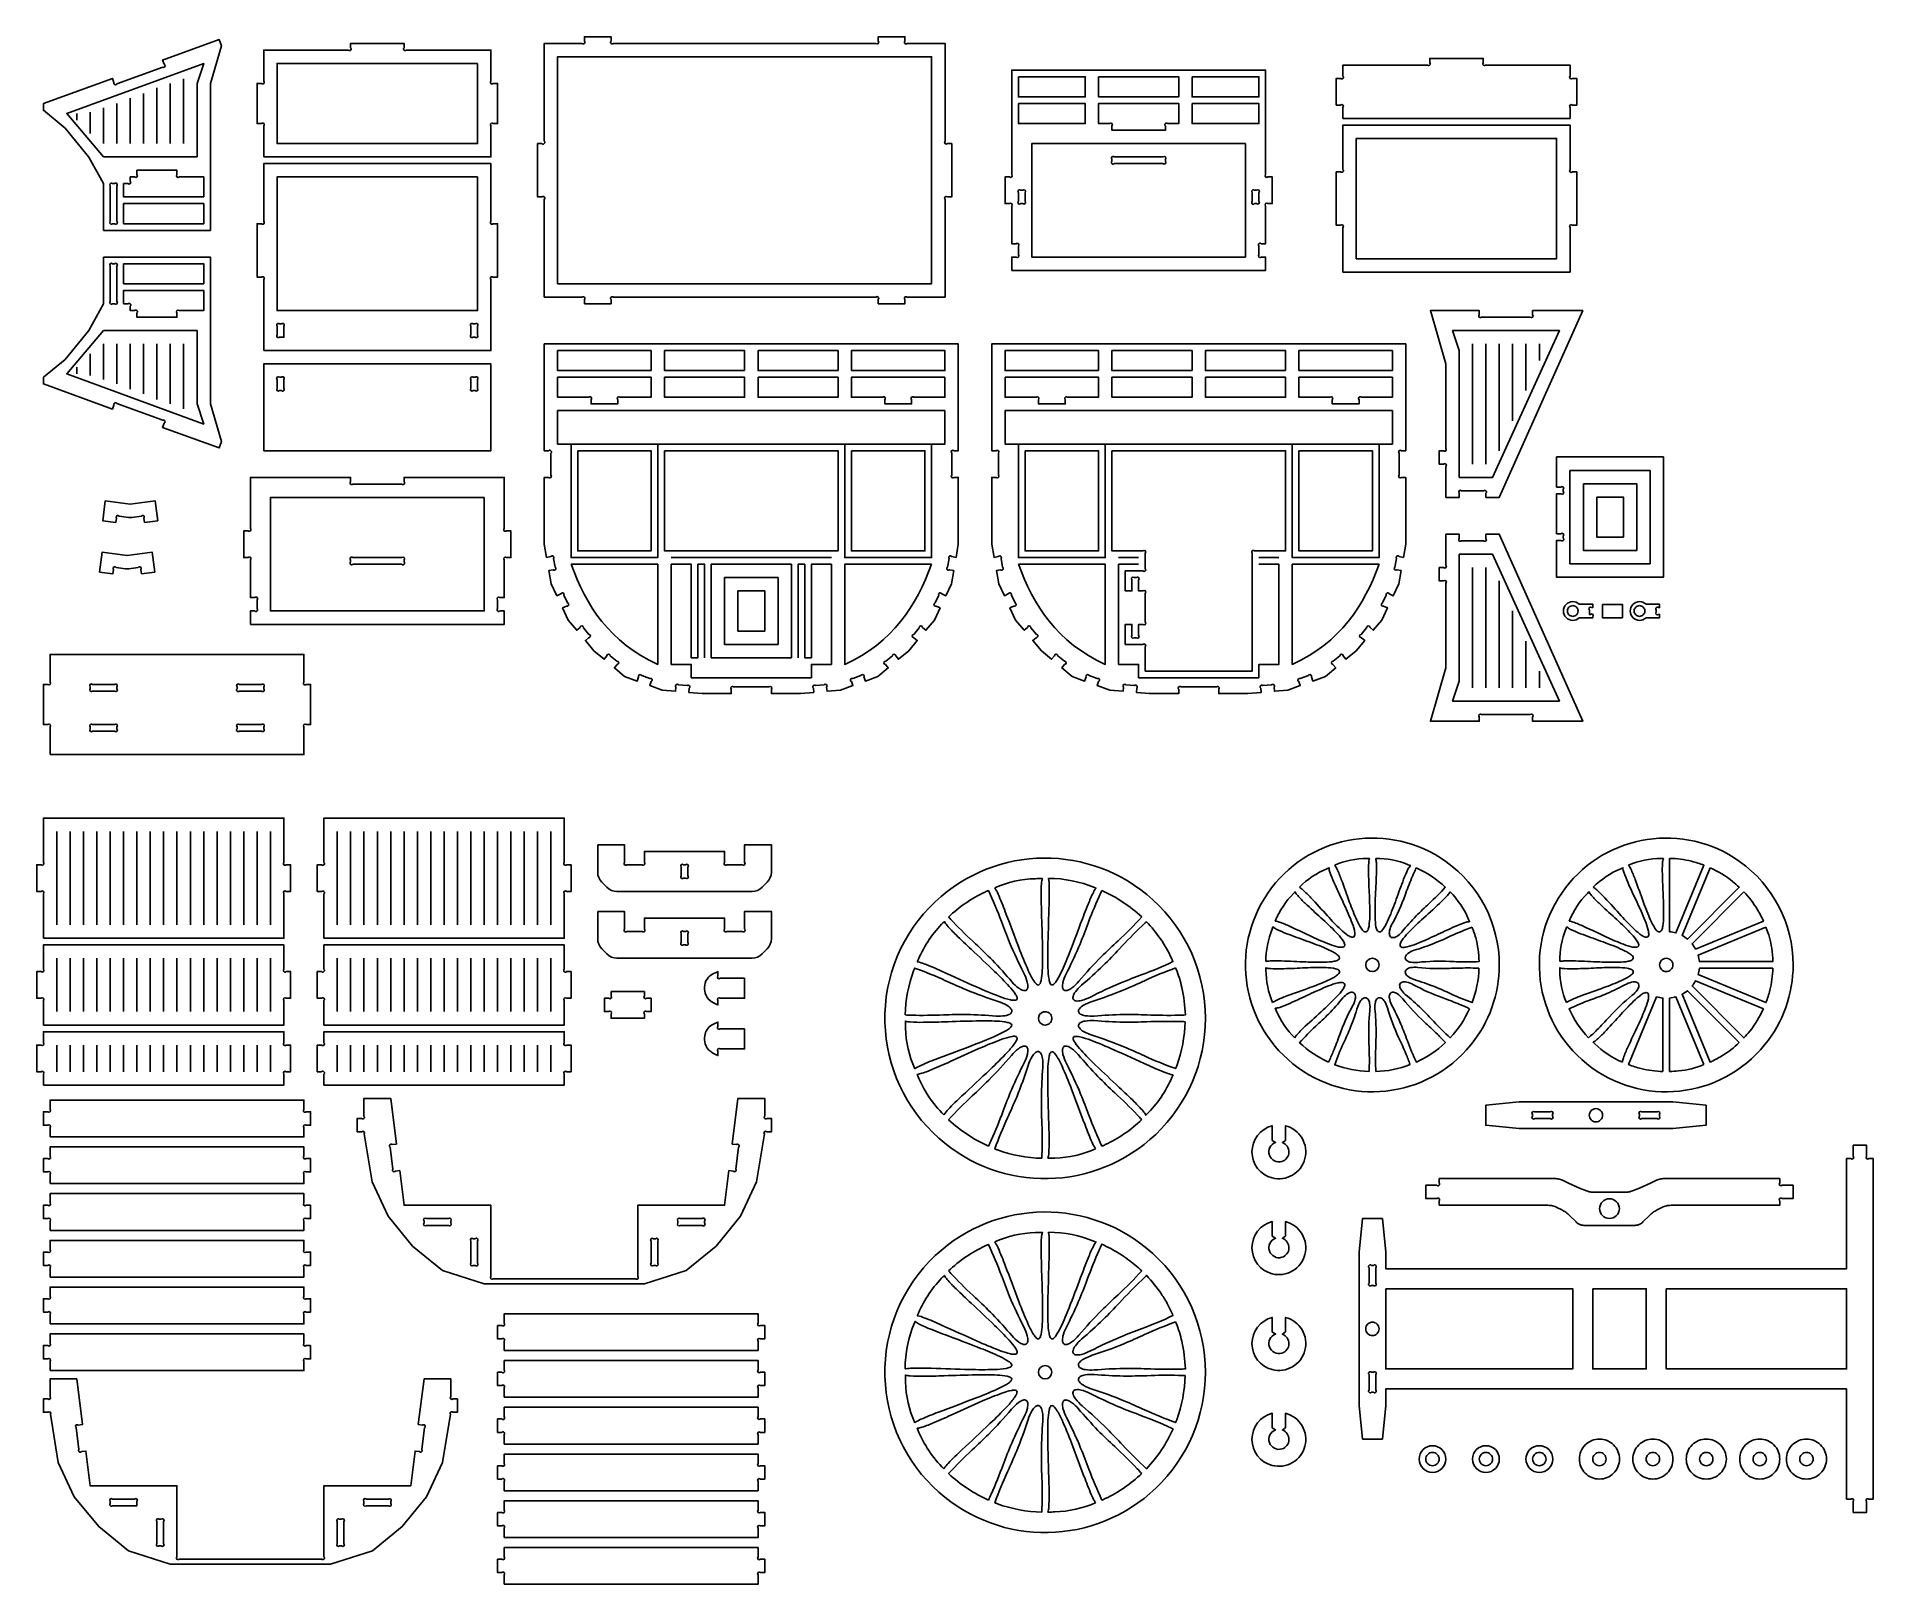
# Model space of a CAD drawing. Extents: x -583 to 242, y -437 to 258.
import ezdxf

# ---------------------------------------------------------------- set-up
doc = ezdxf.new("R2010")
doc.units = 0
doc.header["$MEASUREMENT"] = 0
doc.layers.get('0').update_dxf_attribs({"linetype": 'CONTINUOUS'})
doc.layers.add('ENGRAVE', color=1, linetype='CONTINUOUS')

msp = doc.modelspace()

# ---------------------------------------------------------------- linework, layer by layer
for points in [[(-552.89, 171.26), (-552.89, 192.26), (-559.46, 204.22), (-570.17, 217.19), (-579.89, 225.25), (-579.89, 228.25), (-548.88, 239.54), (-548.22, 237.72, 1), (-546.86, 237.09), (-526.3, 244.57, 1), (-525.67, 245.93), (-526.33, 247.75), (-500.96, 256.98), (-499.93, 254.17), (-504.89, 237.25), (-504.89, 171.26)], [(-336.89, 138.26), (-336.89, 140.19, 1), (-337.96, 141.26), (-354.89, 141.26), (-354.89, 185.19, 1), (-355.96, 186.26), (-357.89, 186.26), (-357.89, 210.25), (-355.96, 210.25, 1), (-354.89, 211.32), (-354.89, 255.25), (-337.96, 255.25, 1), (-336.89, 256.32), (-336.89, 258.25), (-324.89, 258.25), (-324.89, 256.32, 1), (-323.83, 255.25), (-205.96, 255.25, 1), (-204.89, 256.32), (-204.89, 258.25), (-192.89, 258.25), (-192.89, 256.32, 1), (-191.83, 255.25), (-174.82, 255.25), (-174.82, 211.32, 1), (-173.76, 210.25), (-171.82, 210.25), (-171.82, 186.26), (-173.76, 186.26, 1), (-174.82, 185.19), (-174.82, 141.26), (-191.83, 141.26, 1), (-192.89, 140.19), (-192.89, 138.26), (-204.89, 138.26), (-204.89, 140.19, 1), (-205.96, 141.26), (-323.83, 141.26, 1), (-324.89, 140.19), (-324.89, 138.26)], [(-480.89, 204.25), (-480.89, 218.19, 1), (-481.95, 219.25), (-483.89, 219.25), (-483.89, 237.25), (-481.95, 237.25, 1), (-480.89, 238.32), (-480.89, 252.25), (-442.95, 252.25, 1), (-441.89, 253.32), (-441.89, 255.25), (-417.89, 255.25), (-417.89, 253.32, 1), (-416.83, 252.25), (-378.89, 252.25), (-378.89, 238.32, 1), (-377.83, 237.25), (-375.89, 237.25), (-375.89, 219.25), (-377.83, 219.25, 1), (-378.89, 218.19), (-378.89, 204.25)], [(3.88, 221.54), (3.88, 226.48, 1), (2.81, 227.54), (0.88, 227.54), (0.88, 239.54), (2.81, 239.54, 1), (3.88, 240.6), (3.88, 245.54), (41.81, 245.54, 1), (42.88, 246.6), (42.88, 248.54), (66.88, 248.54), (66.88, 246.6, 1), (67.94, 245.54), (105.88, 245.54), (105.88, 240.6, 1), (106.94, 239.54), (108.88, 239.54), (108.88, 227.54), (106.94, 227.54, 1), (105.88, 226.48), (105.88, 221.54)], [(-144.9, 153.26), (-144.9, 159.26), (-142.96, 159.26, 1), (-141.9, 160.32), (-141.9, 164.19, 1), (-142.96, 165.26), (-144.9, 165.26), (-144.9, 182.19, 1), (-145.96, 183.26), (-147.9, 183.26), (-147.9, 195.26), (-145.96, 195.26, 1), (-144.9, 196.32), (-144.9, 243.25), (-30.9, 243.25), (-30.9, 196.32, 1), (-29.83, 195.26), (-27.9, 195.26), (-27.9, 183.26), (-29.83, 183.26, 1), (-30.9, 182.19), (-30.9, 165.26), (-32.83, 165.26, 1), (-33.9, 164.19), (-33.9, 160.32, 1), (-32.83, 159.26), (-30.9, 159.26), (-30.9, 153.26)], [(-105.9, 228.25), (-105.9, 219.25), (-100.96, 219.25, -1), (-99.9, 218.19), (-99.9, 216.25), (-75.9, 216.25), (-75.9, 218.19, -1), (-74.83, 219.25), (-69.9, 219.25), (-69.9, 228.25)], [(3.88, 152.54), (3.88, 172.48, 1), (2.81, 173.54), (0.88, 173.54), (0.88, 197.54), (2.81, 197.54, 1), (3.88, 198.6), (3.88, 218.54), (105.88, 218.54), (105.88, 198.6, 1), (106.94, 197.54), (108.88, 197.54), (108.88, 173.54), (106.94, 173.54, 1), (105.88, 172.48), (105.88, 152.54)], [(-507.89, 186.26), (-507.89, 195.26), (-518.83, 195.26, -1), (-519.89, 196.32), (-519.89, 198.26), (-537.89, 198.26), (-537.89, 196.32, -1), (-538.95, 195.26), (-540.89, 195.26), (-540.89, 193.32, -1), (-541.95, 192.26), (-543.89, 192.26), (-543.89, 186.26)], [(-480.89, 117.26), (-480.89, 149.19, 1), (-481.95, 150.26), (-483.89, 150.26), (-483.89, 174.26), (-481.95, 174.26, 1), (-480.89, 175.32), (-480.89, 201.26), (-378.89, 201.26), (-378.89, 175.32, 1), (-377.83, 174.26), (-375.89, 174.26), (-375.89, 150.26), (-377.83, 150.26, 1), (-378.89, 149.19), (-378.89, 117.26)], [(-98.83, 201.26), (-76.96, 201.26, 1), (-75.9, 202.32), (-75.9, 203.19, 1), (-76.96, 204.25), (-98.83, 204.25, 1), (-99.9, 203.19), (-99.9, 202.32, 1)], [(-549.89, 191.19), (-549.89, 175.32, 1), (-548.83, 174.26), (-547.95, 174.26, 1), (-546.89, 175.32), (-546.89, 191.19, 1), (-547.95, 192.26), (-548.83, 192.26, 1)], [(-141.9, 188.19), (-141.9, 184.32, 1), (-140.83, 183.26), (-139.96, 183.26, 1), (-138.9, 184.32), (-138.9, 188.19, 1), (-139.96, 189.26), (-140.83, 189.26, 1)], [(-35.83, 189.26), (-34.96, 189.26, -1), (-33.9, 188.19), (-33.9, 184.32, -1), (-34.96, 183.26), (-35.83, 183.26, -1), (-36.9, 184.32), (-36.9, 188.19, -1)], [(-552.89, 159.26), (-552.89, 138.26), (-559.46, 126.29), (-570.17, 113.32), (-579.89, 105.26), (-579.89, 102.26), (-548.88, 90.97), (-548.22, 92.79, -1), (-546.86, 93.42), (-526.3, 85.94, -1), (-525.67, 84.58), (-526.33, 82.76), (-500.96, 73.53), (-499.93, 76.34), (-504.89, 93.26), (-504.89, 159.26)], [(-546.89, 155.19), (-546.89, 139.32, -1), (-547.95, 138.26), (-548.83, 138.26, -1), (-549.89, 139.32), (-549.89, 155.19, -1), (-548.83, 156.26), (-547.95, 156.26, -1)], [(-507.89, 144.26), (-507.89, 135.26), (-518.83, 135.26, 1), (-519.89, 134.19), (-519.89, 132.26), (-537.89, 132.26), (-537.89, 134.19, 1), (-538.95, 135.26), (-540.89, 135.26), (-540.89, 137.19, 1), (-541.95, 138.26), (-543.89, 138.26), (-543.89, 144.26)], [(50.1, 51.26), (50.1, 65.19, 1), (49.04, 66.26), (47.1, 66.26), (47.1, 72.26), (49.04, 72.26, 1), (50.1, 73.32), (50.1, 111.26), (43.14, 135.26), (65.1, 135.26), (65.1, 133.32, 1), (66.17, 132.26), (88.04, 132.26, 1), (89.1, 133.32), (89.1, 135.26), (111.62, 135.26), (74.1, 51.26), (68.1, 51.26), (68.1, 53.19, 1), (67.04, 54.26), (57.17, 54.26, 1), (56.1, 53.19), (56.1, 51.26)], [(-474.89, 128.19), (-474.89, 124.32, 1), (-473.83, 123.26), (-471.89, 123.26), (-471.89, 128.19, 1), (-472.95, 129.26), (-473.83, 129.26, 1)], [(-387.89, 128.19), (-387.89, 124.32, 1), (-386.83, 123.26), (-385.96, 123.26, 1), (-384.89, 124.32), (-384.89, 128.19, 1), (-385.96, 129.26), (-386.83, 129.26, 1)], [(-168.9, 30.26), (-168.9, 60.26), (-170.83, 60.26, -1), (-171.89, 61.32), (-171.89, 71.19, -1), (-170.83, 72.26), (-168.9, 72.26), (-168.9, 120.26), (-354.89, 120.26), (-354.89, 72.26), (-352.96, 72.26, -1), (-351.89, 71.19), (-351.89, 61.32, -1), (-352.96, 60.26), (-354.89, 60.26), (-354.89, 30.26), (-353.85, 24.35), (-351.94, 24.68, -1), (-350.71, 23.82), (-350.04, 20, -1), (-350.9, 18.77), (-352.81, 18.44), (-351.77, 12.53), (-349.23, 7.09), (-347.47, 7.91, -1), (-346.07, 7.4), (-344.43, 3.88, -1), (-344.94, 2.47), (-346.7, 1.65), (-344.16, -3.79), (-340.3, -8.38), (-338.82, -7.14, -1), (-337.32, -7.27), (-334.83, -10.24, -1), (-334.96, -11.73), (-336.45, -12.98), (-332.59, -17.57), (-327.99, -21.43), (-326.75, -19.95, -1), (-325.25, -19.81), (-322.28, -22.31, -1), (-322.15, -23.8), (-323.4, -25.29), (-318.8, -29.14), (-313.16, -31.2), (-312.5, -29.37, -1), (-311.14, -28.74), (-307.49, -30.07, -1), (-306.86, -31.43), (-307.52, -33.25), (-301.88, -35.3), (-295.91, -35.82), (-295.74, -33.89, -1), (-294.59, -32.93), (-290.73, -33.27, -1), (-289.76, -34.41), (-289.93, -36.35), (-283.95, -36.87), (-270.89, -36.87), (-270.89, -34.93, -1), (-269.83, -33.87), (-253.96, -33.87, -1), (-252.89, -34.93), (-252.89, -36.87), (-239.84, -36.87), (-233.86, -36.35), (-234.03, -34.41, -1), (-233.06, -33.27), (-229.2, -32.93, -1), (-228.05, -33.89), (-227.88, -35.82), (-221.9, -35.3), (-216.27, -33.25), (-216.93, -31.43, -1), (-216.3, -30.07), (-212.65, -28.74, -1), (-211.29, -29.37), (-210.63, -31.2), (-204.99, -29.14), (-200.39, -25.29), (-201.64, -23.8, -1), (-201.51, -22.31), (-198.54, -19.81, -1), (-197.04, -19.95), (-195.8, -21.43), (-191.2, -17.57), (-187.34, -12.98), (-188.83, -11.73, -1), (-188.96, -10.24), (-186.47, -7.27, -1), (-184.97, -7.14), (-183.49, -8.38), (-179.63, -3.79), (-177.09, 1.65), (-178.85, 2.47, -1), (-179.36, 3.88), (-177.72, 7.4, -1), (-176.31, 7.91), (-174.56, 7.09), (-172.02, 12.53), (-170.98, 18.44), (-172.89, 18.77, -1), (-173.75, 20), (-173.08, 23.82, -1), (-171.85, 24.68), (-169.94, 24.35)], [(32.1, 30.26), (32.1, 60.26), (30.17, 60.26, -1), (29.1, 61.32), (29.1, 71.19, -1), (30.17, 72.26), (32.1, 72.26), (32.1, 120.26), (-153.9, 120.26), (-153.9, 72.26), (-151.96, 72.26, -1), (-150.9, 71.19), (-150.9, 61.32, -1), (-151.96, 60.26), (-153.9, 60.26), (-153.9, 30.26), (-152.85, 24.35), (-150.94, 24.68, -1), (-149.71, 23.82), (-149.04, 20, -1), (-149.9, 18.77), (-151.81, 18.44), (-150.77, 12.53), (-148.23, 7.09), (-146.48, 7.91, -1), (-145.07, 7.4), (-143.43, 3.88, -1), (-143.94, 2.47), (-145.7, 1.65), (-143.16, -3.79), (-139.3, -8.38), (-137.82, -7.14, -1), (-136.32, -7.27), (-133.83, -10.24, -1), (-133.96, -11.73), (-135.45, -12.98), (-131.59, -17.57), (-126.99, -21.43), (-125.75, -19.95, -1), (-124.25, -19.81), (-121.28, -22.31, -1), (-121.15, -23.8), (-122.4, -25.29), (-117.8, -29.14), (-112.16, -31.2), (-111.5, -29.37, -1), (-110.14, -28.74), (-106.49, -30.07, -1), (-105.86, -31.43), (-106.52, -33.25), (-100.89, -35.3), (-94.91, -35.82), (-94.74, -33.89, -1), (-93.59, -32.93), (-89.73, -33.27, -1), (-88.76, -34.41), (-88.93, -36.35), (-82.95, -36.87), (-69.9, -36.87), (-69.9, -34.93, -1), (-68.83, -33.87), (-52.96, -33.87, -1), (-51.9, -34.93), (-51.9, -36.87), (-38.84, -36.87), (-32.86, -36.35), (-33.03, -34.41, -1), (-32.06, -33.27), (-28.2, -32.93, -1), (-27.05, -33.89), (-26.88, -35.82), (-20.91, -35.3), (-15.27, -33.25), (-15.93, -31.43, -1), (-15.3, -30.07), (-11.65, -28.74, -1), (-10.29, -29.37), (-9.63, -31.2), (-3.99, -29.14), (0.61, -25.29), (-0.64, -23.8, -1), (-0.51, -22.31), (2.46, -19.81, -1), (3.96, -19.95), (5.2, -21.43), (9.8, -17.57), (13.66, -12.98), (12.17, -11.73, -1), (12.04, -10.24), (14.53, -7.27, -1), (16.03, -7.14), (17.51, -8.38), (21.37, -3.79), (23.91, 1.65), (22.15, 2.47, -1), (21.64, 3.88), (23.28, 7.4, -1), (24.68, 7.91), (26.44, 7.09), (28.98, 12.53), (30.02, 18.44), (28.11, 18.77, -1), (27.25, 20), (27.92, 23.82, -1), (29.15, 24.68), (31.06, 24.35)], [(-471.89, 104.19), (-471.89, 100.32, -1), (-472.95, 99.26), (-473.83, 99.26, -1), (-474.89, 100.32), (-474.89, 104.19, -1), (-473.83, 105.26), (-472.95, 105.26, -1)], [(-386.83, 105.26), (-385.96, 105.26, -1), (-384.89, 104.19), (-384.89, 100.32, -1), (-385.96, 99.26), (-386.83, 99.26, -1), (-387.89, 100.32), (-387.89, 104.19, -1)], [(-348.89, 105.26), (-348.89, 96.26), (-334.96, 96.26, -1), (-333.89, 95.19), (-333.89, 93.26), (-321.89, 93.26), (-321.89, 95.19, -1), (-320.83, 96.26), (-306.89, 96.26), (-306.89, 105.26)], [(-174.89, 105.26), (-174.89, 96.26), (-188.83, 96.26, 1), (-189.89, 95.19), (-189.89, 93.26), (-201.89, 93.26), (-201.89, 95.19, 1), (-202.96, 96.26), (-216.89, 96.26), (-216.89, 105.26)], [(-147.9, 105.26), (-147.9, 96.26), (-133.96, 96.26, -1), (-132.9, 95.19), (-132.9, 93.26), (-120.9, 93.26), (-120.9, 95.19, -1), (-119.83, 96.26), (-105.9, 96.26), (-105.9, 105.26)], [(26.1, 105.26), (26.1, 96.26), (12.17, 96.26, 1), (11.1, 95.19), (11.1, 93.26), (-0.9, 93.26), (-0.9, 95.19, 1), (-1.96, 96.26), (-15.9, 96.26), (-15.9, 105.26)], [(-99.9, 72.26), (-99.9, 27.26), (-85.96, 27.26, -1), (-84.9, 26.19), (-84.9, 19.32, -1), (-85.96, 18.26), (-93.9, 18.26), (-93.9, 9.26), (-90.9, 9.26), (-90.9, 14.19, -1), (-89.83, 15.26), (-88.96, 15.26, -1), (-87.9, 14.19), (-87.9, 9.26), (-85.96, 9.26, -1), (-84.9, 8.19), (-84.9, -4.68, -1), (-85.96, -5.74), (-87.9, -5.74), (-87.9, -10.68, -1), (-88.96, -11.74), (-89.83, -11.74, -1), (-90.9, -10.68), (-90.9, -5.74), (-93.9, -5.74), (-93.9, -14.74), (-85.96, -14.74, -1), (-84.9, -15.81), (-84.9, -26.74), (-36.9, -26.74), (-36.89, 26.19, -1), (-35.83, 27.26), (-21.9, 27.26), (-21.9, 72.26)], [(147.87, 69.45), (99.87, 69.45), (99.87, 55.95), (101.81, 55.95, -1), (102.87, 54.89), (102.87, 54.01, -1), (101.81, 52.95), (99.87, 52.95), (99.87, 34.95), (101.81, 34.95, -1), (102.87, 33.89), (102.87, 33.01, -1), (101.81, 31.95), (99.87, 31.95), (99.87, 15.45), (147.87, 15.45)], [(-486.89, -5.74), (-486.89, 0.26), (-484.95, 0.26, 1), (-483.89, 1.32), (-483.89, 5.19, 1), (-484.95, 6.26), (-486.89, 6.26), (-486.89, 23.19, 1), (-487.95, 24.26), (-489.89, 24.26), (-489.89, 36.26), (-487.95, 36.26, 1), (-486.89, 37.32), (-486.89, 60.26), (-441.89, 60.26), (-441.89, 58.32, 1), (-440.83, 57.26), (-418.96, 57.26, 1), (-417.89, 58.32), (-417.89, 60.26), (-372.89, 60.26), (-372.89, 37.32, 1), (-371.83, 36.26), (-369.89, 36.26), (-369.89, 24.26), (-371.83, 24.26, 1), (-372.89, 23.19), (-372.89, 6.26), (-374.83, 6.26, 1), (-375.89, 5.19), (-375.89, 1.32, 1), (-374.83, 0.26), (-372.89, 0.26), (-372.89, -5.74)], [(-540.1, 42.31), (-535.9, 42.87, -1), (-534.71, 41.95), (-534.45, 40.03), (-528.5, 40.81), (-529.68, 49.74), (-540.88, 48.26), (-552.09, 49.74), (-553.26, 40.81), (-547.31, 40.03), (-547.06, 41.95, -1), (-545.87, 42.87), (-541.67, 42.31)], [(50.1, 34.76), (50.1, 20.82, -1), (49.04, 19.76), (47.1, 19.76), (47.1, 13.76), (49.04, 13.76, -1), (50.1, 12.69), (50.1, -25.24), (43.14, -49.24), (65.1, -49.24), (65.1, -47.31, -1), (66.17, -46.24), (88.04, -46.24, -1), (89.1, -47.31), (89.1, -49.24), (111.62, -49.24), (74.1, 34.76), (68.1, 34.76), (68.1, 32.82, -1), (67.04, 31.76), (57.17, 31.76, -1), (56.1, 32.82), (56.1, 34.76)], [(-541.47, 19.27), (-537.26, 19.83, -1), (-536.07, 18.91), (-535.82, 16.99), (-529.87, 17.77), (-531.05, 26.7), (-542.25, 25.22), (-553.46, 26.7), (-554.63, 17.77), (-548.68, 16.99), (-548.43, 18.91, -1), (-547.24, 19.83), (-543.03, 19.27)], [(-440.83, 24.26), (-418.96, 24.26, -1), (-417.89, 23.19), (-417.89, 22.32, -1), (-418.96, 21.26), (-440.83, 21.26, -1), (-441.89, 22.32), (-441.89, 23.19, -1)], [(110.04, 3.26, 0.41271), (104.12, 3.21, 0.41271), (104.14, -2.71, 0.41145), (110.04, -2.75), (116.1, -2.74), (116.1, -2.31, 1), (115.04, -1.24), (114.6, -1.24), (114.6, 0.69, -1), (115.67, 1.76), (116.1, 1.76), (116.1, 3.26)], [(107.1, -2.14, 0.414214), (109.5, 0.26, 0.414214), (107.1, 2.66, 0.414214), (104.7, 0.26, 0.414214)], [(140.04, 3.26, 0.41271), (134.12, 3.21, 0.41271), (134.14, -2.71, 0.41145), (140.04, -2.75), (146.1, -2.74), (146.1, -1.24), (145.66, -1.24, -1), (144.6, -0.18), (144.6, 0.69, -1), (145.66, 1.76), (146.1, 1.76), (146.1, 3.26)], [(137.1, -2.14, 0.414214), (139.5, 0.26, 0.414214), (137.1, 2.66, 0.414214), (134.7, 0.26, 0.414214)], [(-576.89, -64.24), (-576.89, -51.81, 1), (-577.95, -50.74), (-579.89, -50.74), (-579.89, -32.74), (-577.95, -32.74, 1), (-576.89, -31.68), (-576.89, -19.24), (-462.89, -19.24), (-462.89, -31.68, 1), (-461.83, -32.74), (-459.89, -32.74), (-459.89, -50.74), (-461.83, -50.74, 1), (-462.89, -51.81), (-462.89, -64.24)], [(-557.83, -32.74), (-547.95, -32.74, -1), (-546.89, -33.81), (-546.89, -34.68, -1), (-547.95, -35.74), (-557.83, -35.74, -1), (-558.89, -34.68), (-558.89, -33.81, -1)], [(-491.83, -35.74), (-481.95, -35.74, 1), (-480.89, -34.68), (-480.89, -33.81, 1), (-481.95, -32.74), (-491.83, -32.74, 1), (-492.89, -33.81), (-492.89, -34.68, 1)], [(-557.83, -53.74), (-547.95, -53.74, 1), (-546.89, -52.68), (-546.89, -51.81, 1), (-547.95, -50.74), (-557.83, -50.74, 1), (-558.89, -51.81), (-558.89, -52.68, 1)], [(-481.95, -50.74), (-491.83, -50.74, 1), (-492.89, -51.81), (-492.89, -52.68, 1), (-491.83, -53.74), (-481.95, -53.74, 1), (-480.89, -52.68), (-480.89, -51.81, 1)], [(-579.89, -146.74), (-579.89, -126.8, 1), (-580.95, -125.74), (-582.89, -125.74), (-582.89, -113.74), (-580.95, -113.74, 1), (-579.89, -112.68), (-579.89, -92.74), (-471.89, -92.74), (-471.89, -112.68, 1), (-470.83, -113.74), (-468.89, -113.74), (-468.89, -125.74), (-470.83, -125.74, 1), (-471.89, -126.8), (-471.89, -146.74)], [(-453.89, -146.74), (-453.89, -126.8, 1), (-454.95, -125.74), (-456.89, -125.74), (-456.89, -113.74), (-454.95, -113.74, 1), (-453.89, -112.68), (-453.89, -92.74), (-345.89, -92.74), (-345.89, -112.68, 1), (-344.83, -113.74), (-342.89, -113.74), (-342.89, -125.74), (-344.83, -125.74, 1), (-345.89, -126.8), (-345.89, -146.74)], [(-330.89, -104.74), (-318.89, -104.74), (-318.89, -112.68, 1), (-317.83, -113.74), (-310.96, -113.74, 1), (-309.89, -112.68), (-309.89, -107.74), (-273.89, -107.74), (-273.89, -112.68, 1), (-272.83, -113.74), (-265.96, -113.74, 1), (-264.89, -112.68), (-264.89, -104.74), (-252.89, -104.74), (-252.89, -117.1, -0.198916), (-254.76, -121.61), (-257.02, -123.87, -0.198915), (-261.54, -125.74), (-322.25, -125.74, -0.198915), (-326.76, -123.87), (-329.02, -121.61, -0.198914), (-330.89, -117.1)], [(74.1, -158.74, 0.243282), (50.06, -112.25, 0.404072), (-28.17, -124.13, 0.407608), (-18.59, -203.17, 0.412885), (61.31, -194.7, 0.172941)], [(206.1, -158.74, 0.243282), (182.06, -112.25, 0.404072), (103.83, -124.13, 0.407609), (113.41, -203.17, 0.412885), (193.31, -194.7, 0.172941)], [(-293.39, -114.8), (-293.39, -118.68, 1), (-292.33, -119.74), (-291.46, -119.74, 1), (-290.39, -118.68), (-290.39, -114.8, 1), (-291.46, -113.74), (-292.33, -113.74, 1)], [(-57.9, -182.74, 0.21178), (-81.51, -129.45, 0.391929), (-179.24, -130.33, 0.213524), (-201.88, -184.54, 0.208326), (-177.63, -236.62, 0.390197), (-80.24, -234.86, 0.205517)], [(-15.69, -123.83, -0.09623), (-3.33, -115.51), (-2.38, -115.11, 0.07041), (-1.96, -117.1, 0.026017), (-0.16, -121.64, 0.005895), (3.84, -130.31, -0.016027), (7.64, -138.99, -0.036448), (9, -143.15, -0.077155), (9.21, -145.19, -0.192541), (8.83, -146.12, -0.24616), (7.83, -146.3, -0.091184), (6.11, -145.48, -0.041205), (2.89, -142.83, -0.017959), (-3.09, -136.69, 0.003012), (-10.48, -128.61, 0.023918), (-14.14, -124.97, 0.055117)], [(0.17, -113.94, -0.099565), (14.77, -110.95), (15.8, -110.94, 0.070307), (15.43, -112.94, 0.025895), (15.36, -117.84, 0.005837), (15.73, -127.4, -0.01601), (15.92, -136.89, -0.036411), (15.58, -141.26, -0.07724), (15, -143.22, -0.193502), (14.29, -143.93, -0.246041), (13.29, -143.72, -0.090618), (12.02, -142.29, -0.040959), (10.06, -138.6, -0.017856), (6.89, -130.64, 0.003032), (3.15, -120.34, 0.023885), (1.16, -115.59, 0.055063)], [(18.6, -110.87, -0.093763), (33.23, -113.71), (34.19, -114.09, 0.070307), (33.08, -115.8, 0.026135), (31.14, -120.29, 0.005976), (27.84, -129.24, -0.015999), (24.4, -138.06, -0.036365), (22.42, -141.96, -0.07668), (21.13, -143.56, -0.192132), (20.2, -143.95, -0.247601), (19.35, -143.38, -0.092119), (18.72, -141.59, -0.041009), (18.31, -137.44, -0.018067), (18.42, -128.87, 0.002962), (18.91, -117.92, 0.023921), (18.89, -112.76, 0.055321)], [(36.8, -115.11, -0.081762), (49.86, -123.8, -0.024137), (42.58, -131.18, 0.011756), (36.82, -136.67, 0.022775), (30.33, -143.97, -0.081665), (28.01, -145.96, -0.147369), (26.21, -146.49, -0.337047), (24.8, -145.24, -0.114833), (24.81, -143.34, -0.073818), (25.99, -140.3, 0.036955), (31.79, -127.42, -0.010558), (34.7, -119.83, -0.012707)], [(116.31, -123.83, -0.096231), (128.67, -115.51), (129.62, -115.11, 0.07041), (130.04, -117.1, 0.026017), (131.84, -121.64, 0.005895), (135.84, -130.31, -0.016027), (139.64, -138.99, -0.036448), (141, -143.15, -0.077154), (141.21, -145.19, -0.19254), (140.83, -146.12, -0.246161), (139.83, -146.3, -0.091185), (138.11, -145.48, -0.041205), (134.89, -142.83, -0.017959), (128.91, -136.69, 0.003012), (121.52, -128.61, 0.023918), (117.86, -124.97, 0.055118)], [(132.17, -113.94, -0.099565), (146.77, -110.95), (147.8, -110.94, 0.070307), (147.43, -112.94, 0.025895), (147.36, -117.84, 0.005837), (147.73, -127.4, -0.01601), (147.92, -136.89, -0.036411), (147.58, -141.26, -0.07724), (147, -143.22, -0.193504), (146.29, -143.93, -0.24604), (145.29, -143.72, -0.090617), (144.02, -142.29, -0.040959), (142.06, -138.6, -0.017856), (138.89, -130.64, 0.003032), (135.15, -120.34, 0.023885), (133.16, -115.59, 0.055063)], [(150.6, -110.87, -0.053553), (160.48, -112.18, -0.032919), (166.04, -113.94), (153.43, -144.39, 0.049855), (150.6, -143.82)], [(168.8, -115.11, -0.063904), (178.93, -121.25, -0.021632), (181.89, -123.83), (158.58, -147.15, 0.049792), (156.2, -145.54)], [(-152.55, -124.12, -0.095029), (-134.27, -120, -0.012169), (-131.16, -119.95, 0.058538), (-131.53, -122.12, 0.023125), (-131.68, -127.94, 0.00662), (-131.47, -137.32, -0.004803), (-131.06, -151.83, -0.017644), (-131.17, -161.16, -0.040554), (-131.71, -165.74, -0.081454), (-132.24, -167.24, -0.243498), (-132.92, -167.77, -0.198617), (-133.79, -167.39, -0.071237), (-135.02, -165.88, -0.035072), (-137.48, -161.23, -0.015759), (-141.72, -150.98, -0.001102), (-147.8, -134.85, 0.015937), (-151.04, -126.91, 0.036348), (-152.37, -124.39)], [(-128.39, -119.87, -0.100712), (-107.69, -124.03), (-107.05, -124.3, 0.058805), (-108.22, -126.15, 0.023291), (-110.59, -131.46, 0.006699), (-113.98, -140.2, -0.004741), (-119.14, -153.74, -0.017578), (-122.8, -162.32, -0.040394), (-125.05, -166.34, -0.080995), (-126.11, -167.52, -0.242503), (-126.94, -167.76, -0.199662), (-127.6, -167.08, -0.071689), (-128.16, -165.21, -0.035245), (-128.66, -159.98, -0.015833), (-128.66, -148.86, -0.001152), (-128.11, -131.61, 0.015881), (-128.07, -123.02, 0.036248), (-128.33, -120.18)], [(-173.29, -137.23, -0.0811), (-156.89, -125.99, -0.007919), (-155.37, -125.32, -0.019395), (-149.53, -139.2, 0.007964), (-145.84, -148.7, 0.02097), (-139.48, -162.39, -0.055565), (-137.91, -166.44, -0.095384), (-137.7, -168.84, -0.199945), (-138.31, -170.03, -0.220985), (-139.67, -170.22, -0.098592), (-141.78, -169.17, -0.054984), (-144.75, -166.43, 0.015697), (-153.59, -156.65, 0.012322), (-161.14, -149.34, -0.01614), (-171.27, -139.39, -0.003727)], [(-104.47, -125.29, -0.084092), (-86.54, -137.19, -0.019446), (-97.15, -147.91, 0.007978), (-104.53, -154.96, 0.021038), (-114.75, -166.1, -0.055487), (-117.89, -169.09, -0.095059), (-120.03, -170.21, -0.199296), (-121.37, -170.1, -0.221639), (-122.07, -168.92, -0.098933), (-121.9, -166.58, -0.055064), (-120.51, -162.79, 0.015637), (-114.87, -150.88, 0.012299), (-111, -141.13, -0.016105), (-105.7, -127.99, -0.003715)], [(-26.53, -139.05, -0.092933), (-18.33, -126.61), (-17.61, -125.87, 0.070364), (-16.46, -127.55, 0.026043), (-13.05, -131.06, 0.005927), (-6.03, -137.55, -0.015985), (0.81, -144.12, -0.036383), (3.65, -147.44, -0.077029), (4.64, -149.24, -0.192453), (4.64, -150.25, -0.246597), (3.78, -150.8, -0.091164), (1.88, -150.7, -0.041164), (-2.11, -149.48, -0.017945), (-9.98, -146.1, 0.002975), (-19.9, -141.47, 0.023842), (-24.67, -139.51, 0.055062)], [(52.02, -125.95, -0.096223), (60.34, -138.31), (60.74, -139.26, 0.070195), (58.75, -139.68, 0.025969), (54.21, -141.48, 0.005881), (45.54, -145.48, -0.01602), (36.86, -149.28, -0.036385), (32.7, -150.63, -0.076886), (30.66, -150.85, -0.193248), (29.73, -150.47, -0.247055), (29.54, -149.47, -0.091537), (30.36, -147.75, -0.041283), (33.02, -144.53, -0.01797), (39.16, -138.56, 0.003023), (47.24, -131.16, 0.023953), (50.88, -127.5, 0.055242)], [(105.47, -139.05, -0.092933), (113.67, -126.61), (114.39, -125.87, 0.070364), (115.54, -127.55, 0.026043), (118.95, -131.06, 0.005927), (125.97, -137.55, -0.015985), (132.81, -144.12, -0.036383), (135.65, -147.44, -0.077028), (136.64, -149.24, -0.192453), (136.64, -150.25, -0.246597), (135.78, -150.8, -0.091164), (133.88, -150.7, -0.041164), (129.89, -149.48, -0.017945), (122.02, -146.1, 0.002975), (112.1, -141.47, 0.023842), (107.33, -139.51, 0.055062)], [(184.02, -125.95, -0.054313), (190.01, -133.76, -0.034954), (192.74, -139.05), (162.3, -151.65, 0.05162), (160.7, -149.27)], [(-330.89, -134.69), (-318.89, -134.69), (-318.89, -142.63, 1), (-317.83, -143.69), (-310.96, -143.69, 1), (-309.89, -142.63), (-309.89, -137.69), (-273.89, -137.69), (-273.89, -142.63, 1), (-272.83, -143.69), (-265.96, -143.69, 1), (-264.89, -142.63), (-264.89, -134.69), (-252.89, -134.69), (-252.89, -147.04, -0.198917), (-254.76, -151.56), (-257.02, -153.82, -0.198915), (-261.54, -155.69), (-322.25, -155.69, -0.198916), (-326.76, -153.82), (-329.02, -151.56, -0.198914), (-330.89, -147.04)], [(-187.35, -157.32, -0.094067), (-176.39, -140.48, -0.006452), (-175.18, -139.24, 0.058482), (-173.91, -141.04, 0.023194), (-169.9, -145.26, 0.006665), (-163.13, -151.74, -0.00477), (-152.58, -161.71, -0.017606), (-146.06, -168.38, -0.04042), (-143.2, -171.99, -0.080937), (-142.51, -173.43, -0.241843), (-142.62, -174.29, -0.200125), (-143.49, -174.64, -0.071746), (-145.42, -174.45, -0.035234), (-150.44, -172.9, -0.015816), (-160.7, -168.65, -0.001131), (-176.4, -161.55, 0.015925), (-184.31, -158.23, 0.03639), (-187.03, -157.38)], [(-84.38, -139.35, -0.081098), (-73.15, -155.75, -0.007918), (-72.47, -157.27, -0.019395), (-86.35, -163.11, 0.007964), (-95.85, -166.8, 0.020971), (-109.54, -173.16, -0.055566), (-113.59, -174.72, -0.095385), (-115.99, -174.94, -0.199944), (-117.18, -174.33, -0.220982), (-117.37, -172.97, -0.098593), (-116.32, -170.86, -0.054985), (-113.58, -167.89, 0.015697), (-103.8, -159.04, 0.012323), (-96.49, -151.5, -0.01614), (-86.54, -141.37, -0.003727)], [(-293.39, -144.75), (-293.39, -148.63, 1), (-292.33, -149.69), (-291.46, -149.69, 1), (-290.39, -148.63), (-290.39, -144.75, 1), (-291.46, -143.69), (-292.33, -143.69, 1)], [(-30.77, -157.24, -0.093765), (-27.93, -142.62), (-27.55, -141.66, 0.070315), (-25.84, -142.77, 0.026137), (-21.35, -144.71, 0.005977), (-12.4, -148.01, -0.015998), (-3.58, -151.45, -0.036365), (0.32, -153.43, -0.076691), (1.92, -154.72, -0.192187), (2.31, -155.65, -0.247561), (1.74, -156.5, -0.092095), (-0.05, -157.13, -0.041002), (-4.2, -157.54, -0.018065), (-12.77, -157.42, 0.002961), (-23.72, -156.94, 0.023916), (-28.88, -156.96, 0.055306)], [(61.91, -141.81, 0.023635), (52.3, -145.75, -0.012281), (45.04, -148.98, -0.022898), (35.81, -152.18, 0.081859), (33.08, -153.56, 0.148138), (31.92, -155.02, 0.336526), (32.54, -156.8, 0.122722), (34.52, -157.55, 0.066157), (37.56, -157.59, -0.036883), (51.69, -157.16, 0.011922), (60.3, -157.38, 0.011565), (65.06, -157.24, 0.053394), (63.5, -146.52, 0.022162), (62.58, -143.63, 0.046501), (62.08, -142.37, -0.0553)], [(101.23, -157.24, -0.093765), (104.07, -142.62), (104.45, -141.66, 0.070315), (106.16, -142.77, 0.026137), (110.65, -144.71, 0.005977), (119.6, -148.01, -0.015998), (128.42, -151.45, -0.036365), (132.32, -153.43, -0.076691), (133.92, -154.72, -0.192187), (134.31, -155.65, -0.247562), (133.74, -156.5, -0.092096), (131.95, -157.13, -0.041002), (127.8, -157.54, -0.018065), (119.23, -157.42, 0.002961), (108.28, -156.94, 0.023916), (103.12, -156.96, 0.055306)], [(193.91, -141.81), (163.44, -154.43, -0.053218), (164.03, -157.24), (196.98, -157.24, 0.034923), (196.49, -151.24, 0.057453)], [(-579.89, -185.74), (-579.89, -174.8, 1), (-580.95, -173.74), (-582.89, -173.74), (-582.89, -161.74), (-580.95, -161.74, 1), (-579.89, -160.68), (-579.89, -149.74), (-471.89, -149.74), (-471.89, -160.68, 1), (-470.83, -161.74), (-468.89, -161.74), (-468.89, -173.74), (-470.83, -173.74, 1), (-471.89, -174.8), (-471.89, -185.74)], [(-453.89, -185.74), (-453.89, -174.8, 1), (-454.95, -173.74), (-456.89, -173.74), (-456.89, -161.74), (-454.95, -161.74, 1), (-453.89, -160.68), (-453.89, -149.74), (-345.89, -149.74), (-345.89, -160.68, 1), (-344.83, -161.74), (-342.89, -161.74), (-342.89, -173.74), (-344.83, -173.74, 1), (-345.89, -174.8), (-345.89, -185.74)], [(20.1, -158.74, 0.413694), (17.1, -155.75, 0.413694), (14.1, -158.74, 0.413694), (17.1, -161.74, 0.413694)], [(152.1, -158.74, 0.414214), (149.1, -155.74, 0.414214), (146.1, -158.74, 0.414214), (149.1, -161.74, 0.414214)], [(-264.89, -164.74), (-275.83, -164.74, -1), (-276.89, -163.68), (-276.89, -161.74, 0.021616), (-279.06, -162.76, 0.08231), (-281.16, -164.31, 0.158207), (-282.78, -167.85, 0.097463), (-282.61, -171.49, 0.177471), (-280.14, -174.98, 0.02745), (-279.12, -175.63, 0.020909), (-276.89, -176.74), (-276.89, -174.8, -1), (-275.83, -173.74), (-264.89, -173.74)], [(-192.77, -181.24, -0.080926), (-189.01, -161.39, -0.006161), (-188.53, -160.14, -0.019468), (-174.59, -165.83, 0.007993), (-165.26, -169.94, 0.021052), (-151.07, -175.12, -0.055552), (-147.1, -176.88, -0.095381), (-145.25, -178.43, -0.199994), (-144.84, -179.7, -0.220989), (-145.67, -180.8, -0.098561), (-147.9, -181.55, -0.054961), (-151.94, -181.71, 0.015624), (-165.11, -181.05, 0.012271), (-175.62, -181.21, -0.016076), (-189.82, -181.34, -0.003712)], [(-71.28, -160.09, 0.019109), (-85.23, -165.82, -0.008366), (-94.54, -169.94, -0.021161), (-108.72, -175.12, 0.055541), (-112.69, -176.88, 0.095456), (-114.54, -178.43, 0.200243), (-114.95, -179.7, 0.220828), (-114.12, -180.8, 0.09843), (-111.89, -181.55, 0.054919), (-107.85, -181.71, -0.015643), (-94.68, -181.05, -0.012199), (-84.16, -181.21, 0.016088), (-69.87, -181.34, 0.003692), (-66.89, -181.24, 0.041816), (-68.48, -168.85, 0.043776), (-71.06, -160.71, -0.01839)], [(-27.7, -175.68, -0.099534), (-30.69, -161.08), (-30.7, -160.05, 0.069908), (-28.69, -160.42, 0.02587), (-23.8, -160.49, 0.005829), (-14.26, -160.12, -0.016058), (-4.79, -159.93, -0.036407), (-0.42, -160.27, -0.076829), (1.55, -160.85, -0.192741), (2.27, -161.56, -0.247519), (2.06, -162.56, -0.091694), (0.65, -163.83, -0.04131), (-3.04, -165.79, -0.017962), (-11, -168.96, 0.00306), (-21.3, -172.7, 0.024038), (-26.05, -174.69, 0.055453)], [(64.98, -160.24, -0.082819), (61.92, -175.63, -0.024196), (52.33, -171.74, 0.011783), (45.05, -168.51, 0.022842), (35.83, -165.32, -0.081778), (33.1, -163.94, -0.147303), (31.93, -162.47, -0.33666), (32.54, -160.69, -0.11501), (34.3, -159.97, -0.07396), (37.56, -159.89, 0.036957), (51.68, -160.32, -0.010559), (59.82, -160.11, -0.01271)], [(104.3, -175.68, -0.099534), (101.31, -161.08), (101.3, -160.05, 0.069908), (103.31, -160.42, 0.02587), (108.2, -160.49, 0.005829), (117.74, -160.12, -0.016058), (127.21, -159.93, -0.036406), (131.58, -160.27, -0.076828), (133.55, -160.85, -0.19274), (134.27, -161.56, -0.247519), (134.06, -162.56, -0.091694), (132.64, -163.83, -0.04131), (128.96, -165.79, -0.017962), (121, -168.96, 0.00306), (110.7, -172.7, 0.024038), (105.95, -174.69, 0.055454)], [(196.98, -160.24, -0.053554), (195.66, -170.12, -0.032921), (193.91, -175.68), (163.46, -163.07, 0.050043), (164.03, -160.24)], [(-324.89, -170.74), (-324.89, -172.68, -1), (-325.96, -173.74), (-327.89, -173.74), (-327.89, -179.74), (-325.96, -179.74, -1), (-324.89, -180.8), (-324.89, -182.74), (-309.89, -182.74), (-309.89, -180.8, -1), (-308.83, -179.74), (-306.89, -179.74), (-306.89, -173.74), (-308.83, -173.74, -1), (-309.89, -172.68), (-309.89, -170.74)], [(-17.81, -191.53, -0.096214), (-26.13, -179.18), (-26.53, -178.23, 0.070195), (-24.54, -177.81, 0.025968), (-20, -176.01, 0.00588), (-11.33, -172.01, -0.01602), (-2.65, -168.21, -0.036386), (1.51, -166.86, -0.07689), (3.55, -166.64, -0.193258), (4.48, -167.02, -0.247045), (4.67, -168.02, -0.091533), (3.85, -169.73, -0.041282), (1.19, -172.96, -0.017969), (-4.95, -178.93, 0.003023), (-13.03, -186.33, 0.023954), (-16.67, -189.99, 0.055241)], [(-2.59, -202.38, -0.081764), (-15.65, -193.69, -0.024137), (-8.37, -186.31, 0.011756), (-2.61, -180.82, 0.022775), (3.88, -173.52, -0.081665), (6.2, -171.52, -0.147369), (7.99, -171, -0.337046), (9.41, -172.25, -0.114833), (9.39, -174.15, -0.073818), (8.22, -177.19, 0.036955), (2.42, -190.06, -0.010558), (-0.49, -197.66, -0.012707)], [(49.89, -193.66, -0.085642), (36.85, -202.36, -0.024071), (32.82, -192.82, 0.011729), (29.95, -185.39, 0.022704), (25.69, -176.61, -0.081669), (24.74, -173.71, -0.147437), (24.94, -171.85, -0.337056), (26.64, -171.02, -0.11477), (28.38, -171.76, -0.073791), (30.75, -174.01, 0.037039), (40.43, -184.3, -0.01058), (46.34, -189.91, -0.012737)], [(60.74, -178.44, -0.081757), (52.05, -191.5, -0.024121), (44.67, -184.22, 0.011754), (39.17, -178.45, 0.022747), (31.87, -171.96, -0.081645), (29.87, -169.64, -0.147767), (29.35, -167.84, -0.337211), (30.6, -166.44, -0.114429), (32.5, -166.45, -0.07364), (35.54, -167.63, 0.036892), (48.42, -173.43, -0.011871), (56.42, -176.51, -0.011612)], [(114.19, -191.53, -0.085637), (105.49, -178.49, -0.024043), (115.03, -174.46, 0.011709), (122.45, -171.59, 0.022695), (131.23, -167.33, -0.086406), (134.23, -166.37, -0.151427), (136.06, -166.61, -0.325771), (136.83, -168.27, -0.115248), (136.09, -170.02, -0.073889), (133.85, -172.38, 0.037057), (123.55, -182.07, -0.010593), (117.94, -187.98, -0.012743)], [(129.41, -202.38, -0.092929), (116.97, -194.18), (116.23, -193.46, 0.070284), (117.91, -192.31, 0.02605), (121.42, -188.9, 0.005927), (127.9, -181.89, -0.016008), (134.47, -175.05, -0.036399), (137.79, -172.21, -0.076929), (139.59, -171.22, -0.193297), (140.6, -171.22, -0.246975), (141.16, -172.07, -0.091525), (141.06, -173.97, -0.041292), (139.84, -177.96, -0.017987), (136.46, -185.83, 0.002986), (131.83, -195.75, 0.023903), (129.87, -200.52, 0.055219)], [(147.6, -206.62, -0.053555), (137.73, -205.3, -0.03292), (132.17, -203.55), (144.78, -173.1, 0.049852), (147.6, -173.67)], [(166.04, -203.55, -0.069136), (154.63, -206.38, -0.023294), (150.6, -206.62), (150.6, -173.62, 0.049752), (153.42, -173.08)], [(181.89, -193.66, -0.054313), (174.09, -199.65, -0.034948), (168.8, -202.38), (156.19, -171.94, 0.049918), (158.59, -170.35)], [(192.74, -178.44, -0.063904), (186.6, -188.57, -0.021635), (184.02, -191.53), (160.69, -168.21, 0.050461), (162.3, -165.83)], [(-127.26, -184.17, 0.405351), (-128.4, -180.13, 0.387114), (-132.39, -181.06, 0.322433), (-132.27, -184.57, 0.322433), (-128.9, -185.58, 0.18167)], [(15.6, -206.62, -0.082822), (0.22, -203.56, -0.024195), (4.11, -193.97, 0.011782), (7.34, -186.69, 0.022842), (10.53, -177.47, -0.081772), (11.91, -174.74, -0.14726), (13.37, -173.57, -0.33667), (15.16, -174.18, -0.115045), (15.87, -175.94, -0.073971), (15.96, -179.2, 0.036963), (15.52, -193.32, -0.010562), (15.74, -201.46, -0.012712)], [(34.04, -203.55, -0.088912), (18.65, -206.62, -0.023984), (18.58, -196.25, 0.011689), (18.77, -188.28, 0.02261), (18.2, -178.52, -0.081424), (18.43, -175.47, -0.147319), (19.33, -173.83, -0.337844), (21.21, -173.72, -0.114628), (22.54, -175.07, -0.073572), (23.86, -178.05, 0.037), (28.87, -191.28, -0.010572), (32.19, -198.72, -0.012721)], [(-579.89, -212.74), (-579.89, -207.8, 1), (-580.95, -206.74), (-582.89, -206.74), (-582.89, -194.74), (-580.95, -194.74, 1), (-579.89, -193.68), (-579.89, -188.74), (-471.89, -188.74), (-471.89, -193.68, 1), (-470.83, -194.74), (-468.89, -194.74), (-468.89, -206.74), (-470.83, -206.74, 1), (-471.89, -207.8), (-471.89, -212.74)], [(-453.89, -212.74), (-453.89, -207.8, 1), (-454.95, -206.74), (-456.89, -206.74), (-456.89, -194.74), (-454.95, -194.74, 1), (-453.89, -193.68), (-453.89, -188.74), (-345.89, -188.74), (-345.89, -193.68, 1), (-344.83, -194.74), (-342.89, -194.74), (-342.89, -206.74), (-344.83, -206.74, 1), (-345.89, -207.8), (-345.89, -212.74)], [(-264.89, -187.46), (-275.83, -187.46, -1), (-276.89, -186.39), (-276.89, -184.46, 0.030229), (-279.52, -185.72, 0.112837), (-281.77, -187.8, 0.118473), (-282.78, -190.56, 0.097463), (-282.61, -194.2, 0.17747), (-280.14, -197.69, 0.041119), (-278.39, -198.74, 0.013939), (-276.89, -199.46), (-276.89, -197.52, -1), (-275.83, -196.46), (-264.89, -196.46)], [(-188.51, -205.4, -0.095022), (-192.64, -187.12, -0.012172), (-192.69, -184.01, 0.058539), (-190.52, -184.37, 0.023126), (-184.7, -184.53, 0.00662), (-175.32, -184.32, -0.004803), (-160.81, -183.91, -0.017645), (-151.47, -184.02, -0.040555), (-146.89, -184.55, -0.081455), (-145.4, -185.09, -0.243495), (-144.87, -185.77, -0.198618), (-145.25, -186.64, -0.071238), (-146.76, -187.87, -0.035072), (-151.41, -190.32, -0.015759), (-161.66, -194.57, -0.001102), (-177.79, -200.65, 0.015937), (-185.73, -203.89, 0.036348), (-188.25, -205.22)], [(-67.02, -184.24, -0.080931), (-70.78, -204.1, -0.006162), (-71.26, -205.35, -0.019468), (-85.21, -199.66, 0.007993), (-94.53, -195.54, 0.021052), (-108.72, -190.37, -0.055551), (-112.69, -188.61, -0.095381), (-114.54, -187.06, -0.199997), (-114.95, -185.79, -0.22099), (-114.12, -184.69, -0.098559), (-111.89, -183.94, -0.05496), (-107.85, -183.78, 0.015624), (-94.68, -184.44, 0.012271), (-84.17, -184.28, -0.016076), (-69.97, -184.15, -0.003712)], [(-175.41, -226.14, -0.102505), (-187.1, -208.56), (-187.36, -207.91, 0.058892), (-185.22, -207.43, 0.023237), (-179.79, -205.35, 0.006659), (-171.22, -201.56, -0.00478), (-157.99, -195.64, -0.017634), (-149.33, -192.17, -0.040569), (-144.9, -190.91, -0.081585), (-143.32, -190.83, -0.244132), (-142.57, -191.26, -0.198033), (-142.59, -192.21, -0.071218), (-143.52, -193.92, -0.035115), (-146.87, -197.98, -0.015792), (-154.73, -205.83, -0.001122), (-167.3, -217.63, 0.015907), (-173.41, -223.67, 0.036204), (-175.24, -225.87)], [(-155.32, -240.19, -0.084093), (-173.25, -228.3, -0.019446), (-162.64, -217.58, 0.007978), (-155.26, -210.53, 0.021038), (-145.04, -199.39, -0.055487), (-141.9, -196.4, -0.095059), (-139.76, -195.28, -0.199295), (-138.42, -195.39, -0.221639), (-137.72, -196.56, -0.098933), (-137.89, -198.91, -0.055064), (-139.28, -202.7, 0.015637), (-144.92, -214.61, 0.012299), (-148.79, -224.36, -0.016105), (-154.09, -237.5, -0.003715)], [(-131.4, -245.62, -0.080931), (-151.25, -241.86, -0.006162), (-152.5, -241.38, -0.019468), (-146.81, -227.43, 0.007993), (-142.69, -218.11, 0.021052), (-137.52, -203.92, -0.055551), (-135.76, -199.95, -0.09538), (-134.21, -198.1, -0.199998), (-132.94, -197.69, -0.220992), (-131.84, -198.52, -0.098559), (-131.09, -200.75, -0.054959), (-130.93, -204.79, 0.015624), (-131.59, -217.96, 0.012271), (-131.43, -228.47, -0.016076), (-131.3, -242.66, -0.003712)], [(-107.24, -241.36, -0.095029), (-125.52, -245.49, -0.012169), (-128.63, -245.54, 0.058538), (-128.26, -243.37, 0.023125), (-128.11, -237.55, 0.00662), (-128.32, -228.17, -0.004803), (-128.73, -213.66, -0.017644), (-128.62, -204.32, -0.040554), (-128.08, -199.74, -0.081454), (-127.55, -198.25, -0.243497), (-126.87, -197.72, -0.198618), (-126, -198.1, -0.071237), (-124.77, -199.61, -0.035072), (-122.31, -204.25, -0.015759), (-118.07, -214.51, -0.001102), (-111.99, -230.63, 0.015937), (-108.75, -238.58, 0.036348), (-107.42, -241.1)], [(-86.5, -228.26, -0.081098), (-102.9, -239.49, -0.007918), (-104.42, -240.17, -0.019394), (-110.26, -226.29, 0.007964), (-113.95, -216.79, 0.020969), (-120.32, -203.1, -0.055561), (-121.88, -199.05, -0.095381), (-122.09, -196.65, -0.199952), (-121.48, -195.46, -0.22099), (-120.12, -195.27, -0.098588), (-118.01, -196.32, -0.05498), (-115.04, -199.06, 0.015696), (-106.2, -208.84, 0.012322), (-98.65, -216.15, -0.016139), (-88.52, -226.1, -0.003727)], [(-72.44, -208.16, -0.09407), (-83.4, -225, -0.006452), (-84.61, -226.25, 0.058481), (-85.88, -224.45, 0.023193), (-89.89, -220.23, 0.006664), (-96.66, -213.75, -0.00477), (-107.21, -203.78, -0.017605), (-113.73, -197.11, -0.040419), (-116.59, -193.49, -0.080934), (-117.28, -192.06, -0.241849), (-117.17, -191.2, -0.200127), (-116.3, -190.85, -0.071743), (-114.37, -191.04, -0.035233), (-109.35, -192.59, -0.015815), (-99.09, -196.84, -0.001131), (-83.39, -203.94, 0.015925), (-75.48, -207.26, 0.036389), (-72.76, -208.11)], [(-576.89, -235.99), (-576.89, -231.8, 1), (-577.95, -230.74), (-579.89, -230.74), (-579.89, -224.74), (-577.95, -224.74, 1), (-576.89, -223.68), (-576.89, -219.49), (-462.89, -219.49), (-462.89, -223.68, 1), (-461.83, -224.74), (-459.89, -224.74), (-459.89, -230.74), (-461.83, -230.74, 1), (-462.89, -231.8), (-462.89, -235.99)], [(-309.89, -301.98), (-381.89, -301.98), (-400.68, -296), (-414.07, -285.07), (-425.03, -271.69), (-432.22, -256.24), (-435.75, -234.63, 1), (-436.8, -233.74), (-438.89, -233.74), (-438.89, -227.74), (-436.96, -227.74, 1), (-435.9, -226.68), (-435.89, -218.74), (-423.89, -218.74), (-421.31, -239.21), (-423.24, -239.45, 1), (-424.16, -240.63), (-422.93, -250.44, 1), (-421.75, -251.36), (-419.82, -251.12), (-417.89, -266.74), (-378.89, -266.74), (-378.89, -298.68, 1), (-377.83, -299.74), (-313.96, -299.74, 1), (-312.89, -298.68), (-312.89, -266.74), (-273.89, -266.74), (-271.96, -251.12), (-270.04, -251.36, 1), (-268.86, -250.44), (-267.63, -240.63, 1), (-268.55, -239.45), (-270.48, -239.21), (-267.89, -218.74), (-255.89, -218.74), (-255.89, -226.68, 1), (-254.83, -227.74), (-252.89, -227.74), (-252.89, -233.74), (-254.99, -233.74, 1), (-256.04, -234.63), (-259.57, -256.24), (-266.76, -271.69), (-277.72, -285.07), (-291.1, -296)], [(90.08, -227.77), (96.96, -227.77, 1), (98.02, -226.71), (98.02, -225.83, 1), (96.96, -224.77), (90.08, -224.77, 1), (89.02, -225.83), (89.02, -226.71, 1)], [(117.52, -229.27, 0.414214), (120.52, -226.27, 0.414214), (117.52, -223.27, 0.414214), (114.52, -226.27, 0.414214)], [(138.08, -227.77), (144.96, -227.77, 1), (146.02, -226.71), (146.02, -225.83, 1), (144.96, -224.77), (138.08, -224.77, 1), (137.02, -225.83), (137.02, -226.71, 1)], [(-21.89, -237.55), (-21.89, -231.03, -0.414248), (-13.19, -245.76, -0.414248), (-27.92, -254.46, -0.342088), (-36.99, -242.74, -0.342088), (-27.9, -231.03), (-27.9, -237.55), (-26.41, -238.5, 0.408105), (-29.16, -244.17, 0.408105), (-23.56, -247.04, 0.320851), (-20.4, -242.86, 0.320851), (-23.33, -238.52)], [(-576.89, -256.99), (-576.89, -252.8, 1), (-577.95, -251.74), (-579.89, -251.74), (-579.89, -245.74), (-577.95, -245.74, 1), (-576.89, -244.68), (-576.89, -240.49), (-462.89, -240.49), (-462.89, -244.68, 1), (-461.83, -245.74), (-459.89, -245.74), (-459.89, -251.74), (-461.83, -251.74, 1), (-462.89, -252.8), (-462.89, -256.99)], [(12.6, -371.74), (11.1, -356.74), (11.1, -287.74), (12.6, -272.74), (21.6, -272.74), (23.1, -287.74), (23.1, -295.24), (230.1, -295.24), (230.1, -245.74), (232.04, -245.74, 1), (233.1, -244.68), (233.1, -239.74), (239.1, -239.74), (239.1, -244.68, 1), (240.16, -245.74), (242.1, -245.74), (242.1, -398.74), (240.16, -398.74, 1), (239.1, -399.8), (239.1, -404.74), (233.1, -404.74), (233.1, -399.8, 1), (232.04, -398.74), (230.1, -398.74), (230.1, -349.24), (23.1, -349.24), (23.1, -356.74), (21.6, -371.74)], [(47.1, -266.74), (47.1, -264.8, 1), (46.04, -263.74), (41.1, -263.74), (41.1, -257.74), (46.04, -257.74, 1), (47.1, -256.68), (47.1, -254.74), (98.95, -254.74), (99.48, -254.76), (100.01, -254.81), (100.53, -254.88), (101.05, -254.99), (101.56, -255.12), (102.06, -255.29), (102.55, -255.48), (103.03, -255.71), (105.18, -256.78), (110.19, -259.01), (113.3, -260.23), (113.95, -260.45), (114.51, -260.62), (114.75, -260.68), (114.96, -260.73), (115.05, -260.75), (115.14, -260.76), (115.22, -260.77), (115.28, -260.77), (131.97, -260.77), (132.04, -260.77), (132.12, -260.76), (132.21, -260.75), (132.3, -260.73), (132.51, -260.68), (132.75, -260.62), (133.3, -260.45), (133.95, -260.23), (137.04, -259.01), (142.03, -256.78), (144.18, -255.71), (144.66, -255.48), (145.15, -255.29), (145.65, -255.12), (146.16, -254.99), (146.68, -254.88), (147.2, -254.81), (147.73, -254.76), (148.26, -254.74), (200.1, -254.74), (200.1, -256.68, 1), (201.16, -257.74), (206.1, -257.74), (206.1, -263.74), (201.16, -263.74, 1), (200.1, -264.8), (200.1, -266.74), (151.26, -266.74), (150.73, -266.76), (150.2, -266.81), (149.68, -266.88), (149.16, -266.99), (148.65, -267.12), (148.15, -267.29), (147.66, -267.48), (147.18, -267.71), (145.03, -268.78), (144.56, -269.03), (144.1, -269.3), (143.65, -269.58), (143.21, -269.88), (142.78, -270.21), (142.37, -270.54), (141.97, -270.9), (141.58, -271.27), (138.63, -274.22), (138.44, -274.4), (138.25, -274.57), (138.04, -274.72), (137.84, -274.87), (137.62, -275.01), (137.4, -275.13), (137.17, -275.24), (136.94, -275.35), (136.7, -275.44), (136.46, -275.52), (136.22, -275.59), (135.97, -275.64), (135.72, -275.69), (135.46, -275.72), (135.21, -275.74), (134.95, -275.74), (112.26, -275.74), (112, -275.74), (111.75, -275.72), (111.49, -275.69), (111.24, -275.64), (110.99, -275.59), (110.75, -275.52), (110.51, -275.44), (110.27, -275.35), (110.04, -275.24), (109.81, -275.13), (109.59, -275.01), (109.37, -274.87), (109.16, -274.72), (108.96, -274.57), (108.77, -274.4), (108.58, -274.22), (105.63, -271.27), (105.24, -270.9), (104.84, -270.54), (104.43, -270.21), (104, -269.88), (103.56, -269.58), (103.11, -269.3), (102.65, -269.03), (102.18, -268.78), (100.03, -267.71), (99.55, -267.48), (99.06, -267.29), (98.56, -267.12), (98.05, -266.99), (97.53, -266.88), (97.01, -266.81), (96.48, -266.76), (95.95, -266.74)], [(-576.89, -277.99), (-576.89, -273.8, 1), (-577.95, -272.74), (-579.89, -272.74), (-579.89, -266.74), (-577.95, -266.74, 1), (-576.89, -265.68), (-576.89, -261.49), (-462.89, -261.49), (-462.89, -265.68, 1), (-461.83, -266.74), (-459.89, -266.74), (-459.89, -272.74), (-461.83, -272.74, 1), (-462.89, -273.8), (-462.89, -277.99)], [(128.04, -268.24, 0.414214), (123.6, -263.81, 0.414214), (119.17, -268.24, 0.414214), (123.6, -272.67, 0.414214)], [(-57.9, -341.74, 0.21178), (-81.51, -288.45, 0.391929), (-179.24, -289.33, 0.213524), (-201.88, -343.54, 0.208326), (-177.63, -395.62, 0.390197), (-80.24, -393.86, 0.205517)], [(-407.83, -272.74), (-397.96, -272.74, -1), (-396.89, -273.8), (-396.89, -274.68, -1), (-397.96, -275.74), (-407.83, -275.74, -1), (-408.89, -274.68), (-408.89, -273.8, -1)], [(-293.83, -275.74), (-283.96, -275.74, 1), (-282.89, -274.68), (-282.89, -273.8, 1), (-283.96, -272.74), (-293.83, -272.74, 1), (-294.89, -273.8), (-294.89, -274.68, 1)], [(-152.55, -283.12, -0.095029), (-134.27, -279, -0.01217), (-131.16, -278.95, 0.058538), (-131.53, -281.12, 0.023125), (-131.68, -286.94, 0.00662), (-131.47, -296.32, -0.004803), (-131.06, -310.83, -0.017644), (-131.17, -320.16, -0.040554), (-131.71, -324.74, -0.081454), (-132.24, -326.24, -0.243497), (-132.92, -326.77, -0.198618), (-133.79, -326.39, -0.071237), (-135.02, -324.88, -0.035072), (-137.48, -320.23, -0.015759), (-141.72, -309.98, -0.001102), (-147.8, -293.85, 0.015937), (-151.04, -285.91, 0.036348), (-152.37, -283.39)], [(-128.39, -278.87, -0.100713), (-107.69, -283.03), (-107.05, -283.29, 0.058805), (-108.22, -285.15, 0.023291), (-110.59, -290.46, 0.0067), (-113.98, -299.2, -0.004741), (-119.14, -312.74, -0.017578), (-122.8, -321.32, -0.040394), (-125.05, -325.34, -0.080995), (-126.11, -326.52, -0.242504), (-126.94, -326.75, -0.199661), (-127.6, -326.08, -0.071689), (-128.16, -324.21, -0.035245), (-128.66, -318.98, -0.015833), (-128.66, -307.86, -0.001152), (-128.11, -290.61, 0.015881), (-128.07, -282.02, 0.036248), (-128.33, -279.18)], [(-21.89, -280.6), (-21.89, -274.08, -0.414248), (-13.19, -288.81, -0.414248), (-27.92, -297.51, -0.342088), (-36.99, -285.79, -0.342088), (-27.9, -274.08), (-27.9, -280.6), (-26.41, -281.56, 0.408104), (-29.16, -287.22, 0.408104), (-23.56, -290.09, 0.320852), (-20.4, -285.91, 0.320852), (-23.33, -281.57)], [(-576.89, -298.99), (-576.89, -294.8, 1), (-577.95, -293.74), (-579.89, -293.74), (-579.89, -287.74), (-577.95, -287.74, 1), (-576.89, -286.68), (-576.89, -282.49), (-462.89, -282.49), (-462.89, -286.68, 1), (-461.83, -287.74), (-459.89, -287.74), (-459.89, -293.74), (-461.83, -293.74, 1), (-462.89, -294.8), (-462.89, -298.99)], [(-387.89, -282.8), (-387.89, -292.68, 1), (-386.83, -293.74), (-385.96, -293.74, 1), (-384.89, -292.68), (-384.89, -282.8, 1), (-385.96, -281.74), (-386.83, -281.74, 1)], [(-303.89, -282.8), (-303.89, -292.68, -1), (-304.96, -293.74), (-305.83, -293.74, -1), (-306.89, -292.68), (-306.89, -282.8, -1), (-305.83, -281.74), (-304.96, -281.74, -1)], [(-173.29, -296.23, -0.0811), (-156.89, -284.99, -0.007919), (-155.37, -284.32, -0.019395), (-149.53, -298.2, 0.007964), (-145.84, -307.7, 0.02097), (-139.48, -321.39, -0.055565), (-137.91, -325.44, -0.095384), (-137.7, -327.84, -0.199946), (-138.31, -329.03, -0.220985), (-139.67, -329.22, -0.098592), (-141.78, -328.17, -0.054984), (-144.75, -325.43, 0.015697), (-153.59, -315.65, 0.012322), (-161.14, -308.34, -0.01614), (-171.27, -298.39, -0.003727)], [(-92.7, -291.04, -0.025714), (-86.54, -296.19, -0.019436), (-97.16, -306.93, 0.007993), (-104.53, -313.96, 0.021038), (-114.75, -325.1, -0.055482), (-117.9, -328.09, -0.09512), (-120.03, -329.21, -0.199489), (-121.37, -329.1, -0.221519), (-122.07, -327.92, -0.098837), (-121.9, -325.58, -0.055036), (-120.51, -321.79, 0.015696), (-114.87, -309.88, 0.012218), (-111, -300.12, -0.016223), (-105.65, -286.89, -0.003709), (-104.41, -284.17, -0.020692), (-96.58, -288.43, -0.023433)], [(15.6, -294.8), (15.6, -301.68, 1), (16.67, -302.74), (17.54, -302.74, 1), (18.6, -301.68), (18.6, -294.8, 1), (17.54, -293.74), (16.67, -293.74, 1)], [(-576.89, -319.99), (-576.89, -315.8, 1), (-577.95, -314.74), (-579.89, -314.74), (-579.89, -308.74), (-577.95, -308.74, 1), (-576.89, -307.68), (-576.89, -303.49), (-462.89, -303.49), (-462.89, -307.68, 1), (-461.83, -308.74), (-459.89, -308.74), (-459.89, -314.74), (-461.83, -314.74, 1), (-462.89, -315.8), (-462.89, -319.99)], [(-187.35, -316.32, -0.094067), (-176.39, -299.48, -0.006452), (-175.18, -298.24, 0.058482), (-173.91, -300.04, 0.023194), (-169.9, -304.26, 0.006665), (-163.13, -310.74, -0.00477), (-152.58, -320.71, -0.017606), (-146.06, -327.38, -0.040421), (-143.2, -330.99, -0.080937), (-142.51, -332.43, -0.241844), (-142.62, -333.29, -0.200124), (-143.49, -333.64, -0.071746), (-145.42, -333.44, -0.035234), (-150.44, -331.9, -0.015816), (-160.7, -327.65, -0.001131), (-176.4, -320.55, 0.015925), (-184.31, -317.23, 0.03639), (-187.03, -316.38)], [(-74.79, -311.4, -0.012399), (-72.47, -316.27, -0.019388), (-86.37, -322.12, 0.007977), (-95.85, -325.8, 0.02097), (-109.54, -332.16, -0.055561), (-113.59, -333.73, -0.095439), (-115.99, -333.94, -0.200115), (-117.18, -333.33, -0.220876), (-117.37, -331.97, -0.098507), (-116.32, -329.86, -0.054959), (-113.58, -326.89, 0.01574), (-103.8, -318.04, 0.012249), (-96.48, -310.49, -0.016216), (-86.46, -300.3, -0.003716), (-84.28, -298.26, -0.0301), (-77.68, -306.62, -0.029247)], [(-372.89, -331.99), (-372.89, -327.8, 1), (-373.96, -326.74), (-375.89, -326.74), (-375.89, -320.74), (-373.96, -320.74, 1), (-372.89, -319.68), (-372.89, -315.49), (-258.89, -315.49), (-258.89, -319.68, 1), (-257.83, -320.74), (-255.89, -320.74), (-255.89, -326.74), (-257.83, -326.74, 1), (-258.89, -327.8), (-258.89, -331.99)], [(-192.77, -340.24, -0.100701), (-188.61, -319.54), (-188.34, -318.9, 0.058844), (-186.49, -320.07, 0.023259), (-181.18, -322.44, 0.006676), (-172.44, -325.83, -0.004767), (-158.89, -331, -0.017621), (-150.31, -334.66, -0.040527), (-146.29, -336.9, -0.081428), (-145.11, -337.97, -0.24364), (-144.89, -338.8, -0.198517), (-145.57, -339.46, -0.071341), (-147.43, -340.02, -0.035143), (-152.67, -340.51, -0.015797), (-163.79, -340.51, -0.00112), (-181.03, -339.96, 0.01592), (-189.61, -339.91, 0.036267), (-192.46, -340.17)], [(-71.28, -319.09, 0.019109), (-85.23, -324.82, -0.008366), (-94.54, -328.94, -0.021161), (-108.72, -334.12, 0.055541), (-112.69, -335.88, 0.095457), (-114.54, -337.43, 0.200243), (-114.95, -338.7, 0.220827), (-114.12, -339.8, 0.09843), (-111.89, -340.55, 0.054919), (-107.85, -340.71, -0.015643), (-94.68, -340.05, -0.012199), (-84.16, -340.21, 0.016088), (-69.87, -340.34, 0.003692), (-66.89, -340.24, 0.041816), (-68.48, -327.85, 0.043776), (-71.06, -319.71, -0.018389)], [(-21.89, -323.65), (-21.89, -317.13, -0.414248), (-13.19, -331.86, -0.414248), (-27.92, -340.56, -0.342088), (-36.99, -328.84, -0.342088), (-27.9, -317.13), (-27.9, -323.65), (-26.41, -324.61, 0.408104), (-29.16, -330.27, 0.408104), (-23.56, -333.14, 0.320852), (-20.4, -328.96, 0.320852), (-23.33, -324.62)], [(20.1, -322.24, 0.414214), (17.1, -319.24, 0.414214), (14.1, -322.24, 0.414214), (17.1, -325.24, 0.414214)], [(-576.89, -340.99), (-576.89, -336.8, 1), (-577.95, -335.74), (-579.89, -335.74), (-579.89, -329.74), (-577.95, -329.74, 1), (-576.89, -328.68), (-576.89, -324.49), (-462.89, -324.49), (-462.89, -328.68, 1), (-461.83, -329.74), (-459.89, -329.74), (-459.89, -335.74), (-461.83, -335.74, 1), (-462.89, -336.8), (-462.89, -340.99)], [(-372.89, -352.99), (-372.89, -348.8, 1), (-373.96, -347.74), (-375.89, -347.74), (-375.89, -341.74), (-373.96, -341.74, 1), (-372.89, -340.68), (-372.89, -336.49), (-258.89, -336.49), (-258.89, -340.68, 1), (-257.83, -341.74), (-255.89, -341.74), (-255.89, -347.74), (-257.83, -347.74, 1), (-258.89, -348.8), (-258.89, -352.99)], [(-450.89, -427.98), (-522.89, -427.98), (-541.68, -422), (-555.07, -411.07), (-566.03, -397.69), (-573.21, -382.24), (-576.75, -360.63, 1), (-577.8, -359.74), (-579.89, -359.74), (-579.89, -353.74), (-577.96, -353.74, 1), (-576.9, -352.68), (-576.89, -344.74), (-564.89, -344.74), (-562.31, -365.21), (-564.24, -365.45, 1), (-565.16, -366.63), (-563.93, -376.44, 1), (-562.75, -377.36), (-560.82, -377.12), (-558.89, -392.74), (-519.89, -392.74), (-519.89, -424.68, 1), (-518.83, -425.74), (-454.95, -425.74, 1), (-453.89, -424.68), (-453.89, -392.74), (-414.89, -392.74), (-412.96, -377.12), (-411.04, -377.36, 1), (-409.86, -376.44), (-408.63, -366.63, 1), (-409.55, -365.45), (-411.48, -365.21), (-408.89, -344.74), (-396.89, -344.74), (-396.89, -352.68, 1), (-395.83, -353.74), (-393.89, -353.74), (-393.89, -359.74), (-395.99, -359.74, 1), (-397.04, -360.63), (-400.57, -382.24), (-407.76, -397.69), (-418.72, -411.07), (-432.1, -422)], [(-188.51, -364.4, -0.095022), (-192.64, -346.11, -0.012172), (-192.69, -343.01, 0.058538), (-190.52, -343.37, 0.023126), (-184.7, -343.53, 0.00662), (-175.32, -343.32, -0.004803), (-160.81, -342.91, -0.017644), (-151.47, -343.02, -0.040555), (-146.89, -343.55, -0.081454), (-145.4, -344.09, -0.243495), (-144.87, -344.77, -0.198619), (-145.25, -345.64, -0.071238), (-146.76, -346.87, -0.035072), (-151.41, -349.32, -0.015759), (-161.66, -353.57, -0.001102), (-177.79, -359.65, 0.015937), (-185.73, -362.89, 0.036348), (-188.25, -364.22)], [(-126.9, -341.74, 0.413475), (-129.9, -338.75, 0.413475), (-132.9, -341.74, 0.413475), (-129.9, -344.74, 0.413475)], [(-67.02, -343.24, -0.080932), (-70.78, -363.1, -0.006162), (-71.26, -364.35, -0.019468), (-85.21, -358.66, 0.007993), (-94.53, -354.54, 0.021052), (-108.72, -349.37, -0.055551), (-112.69, -347.61, -0.09538), (-114.54, -346.06, -0.199997), (-114.95, -344.79, -0.22099), (-114.12, -343.69, -0.098559), (-111.89, -342.94, -0.05496), (-107.85, -342.78, 0.015624), (-94.68, -343.44, 0.012271), (-84.17, -343.28, -0.016076), (-69.97, -343.15, -0.003712)], [(15.6, -342.8), (15.6, -349.68, 1), (16.67, -350.74), (17.54, -350.74, 1), (18.6, -349.68), (18.6, -342.8, 1), (17.54, -341.74), (16.67, -341.74, 1)], [(-175.41, -385.14, -0.102505), (-187.1, -367.56), (-187.36, -366.91, 0.058892), (-185.22, -366.42, 0.023237), (-179.79, -364.35, 0.006659), (-171.22, -360.56, -0.00478), (-157.99, -354.64, -0.017634), (-149.33, -351.17, -0.040569), (-144.9, -349.91, -0.081585), (-143.32, -349.83, -0.244134), (-142.57, -350.26, -0.198032), (-142.59, -351.21, -0.071218), (-143.52, -352.92, -0.035115), (-146.87, -356.98, -0.015792), (-154.73, -364.83, -0.001122), (-167.3, -376.63, 0.015907), (-173.41, -382.67, 0.036204), (-175.24, -384.87)], [(-155.32, -399.19, -0.084094), (-173.25, -387.3, -0.019446), (-162.64, -376.58, 0.007978), (-155.26, -369.53, 0.021038), (-145.04, -358.39, -0.055487), (-141.9, -355.4, -0.095059), (-139.76, -354.28, -0.199296), (-138.42, -354.39, -0.221638), (-137.72, -355.56, -0.098933), (-137.89, -357.91, -0.055064), (-139.28, -361.7, 0.015637), (-144.92, -373.61, 0.012299), (-148.79, -383.36, -0.016105), (-154.09, -396.5, -0.003715)], [(-86.5, -387.26, -0.081098), (-102.9, -398.49, -0.007918), (-104.42, -399.17, -0.019394), (-110.26, -385.29, 0.007964), (-113.95, -375.79, 0.020969), (-120.32, -362.1, -0.055561), (-121.88, -358.05, -0.095381), (-122.09, -355.65, -0.199952), (-121.48, -354.46, -0.22099), (-120.12, -354.27, -0.098588), (-118.01, -355.32, -0.05498), (-115.04, -358.06, 0.015696), (-106.2, -367.84, 0.012322), (-98.65, -375.15, -0.016139), (-88.52, -385.1, -0.003727)], [(-72.44, -367.16, -0.084093), (-84.34, -385.1, -0.019446), (-95.06, -374.49, 0.007978), (-102.11, -367.11, 0.021039), (-113.25, -356.89, -0.055488), (-116.24, -353.74, -0.09506), (-117.36, -351.61, -0.199294), (-117.25, -350.27, -0.221637), (-116.07, -349.57, -0.098934), (-113.73, -349.73, -0.055065), (-109.94, -351.13, 0.015637), (-98.03, -356.77, 0.012299), (-88.28, -360.64, -0.016105), (-75.14, -365.94, -0.003715)], [(-372.89, -373.99), (-372.89, -369.8, 1), (-373.96, -368.74), (-375.89, -368.74), (-375.89, -362.74), (-373.96, -362.74, 1), (-372.89, -361.68), (-372.89, -357.49), (-258.89, -357.49), (-258.89, -361.68, 1), (-257.83, -362.74), (-255.89, -362.74), (-255.89, -368.74), (-257.83, -368.74, 1), (-258.89, -369.8), (-258.89, -373.99)], [(-131.4, -404.62, -0.080932), (-151.25, -400.86, -0.006162), (-152.5, -400.38, -0.019468), (-146.81, -386.43, 0.007993), (-142.69, -377.11, 0.021052), (-137.52, -362.92, -0.055551), (-135.76, -358.95, -0.09538), (-134.21, -357.1, -0.199998), (-132.94, -356.69, -0.220991), (-131.84, -357.52, -0.098559), (-131.09, -359.75, -0.054959), (-130.93, -363.79, 0.015624), (-131.59, -376.96, 0.012271), (-131.43, -387.47, -0.016076), (-131.3, -401.66, -0.003712)], [(-107.24, -400.36, -0.095029), (-125.52, -404.49, -0.012169), (-128.63, -404.54, 0.058538), (-128.26, -402.37, 0.023125), (-128.11, -396.55, 0.00662), (-128.32, -387.17, -0.004803), (-128.73, -372.66, -0.017644), (-128.62, -363.32, -0.040554), (-128.08, -358.74, -0.081454), (-127.55, -357.25, -0.243497), (-126.87, -356.72, -0.198618), (-126, -357.1, -0.071237), (-124.77, -358.6, -0.035072), (-122.31, -363.25, -0.015759), (-118.07, -373.51, -0.001102), (-111.99, -389.63, 0.015937), (-108.75, -397.58, 0.036348), (-107.42, -400.1)], [(-21.89, -366.7), (-21.89, -360.18, -0.414248), (-13.19, -374.91, -0.414248), (-27.92, -383.61, -0.342088), (-36.99, -371.89, -0.342088), (-27.9, -360.18), (-27.9, -366.7), (-26.41, -367.66, 0.408104), (-29.16, -373.32, 0.408104), (-23.56, -376.19, 0.320852), (-20.4, -372.01, 0.320852), (-23.33, -367.67)], [(-372.89, -394.99), (-372.89, -390.8, 1), (-373.96, -389.74), (-375.89, -389.74), (-375.89, -383.74), (-373.96, -383.74, 1), (-372.89, -382.68), (-372.89, -378.49), (-258.89, -378.49), (-258.89, -382.68, 1), (-257.83, -383.74), (-255.89, -383.74), (-255.89, -389.74), (-257.83, -389.74, 1), (-258.89, -390.8), (-258.89, -394.99)], [(50.1, -380.74, 0.414214), (44.1, -374.74, 0.414214), (38.1, -380.74, 0.414214), (44.1, -386.74, 0.414214)], [(47.1, -380.74, 0.414214), (44.1, -377.74, 0.414214), (41.1, -380.74, 0.414214), (44.1, -383.74, 0.414214)], [(74.1, -380.74, 0.414214), (68.1, -374.74, 0.414214), (62.1, -380.74, 0.414214), (68.1, -386.74, 0.414214)], [(71.1, -380.74, 0.414214), (68.1, -377.74, 0.414214), (65.1, -380.74, 0.414214), (68.1, -383.74, 0.414214)], [(98.1, -380.74, 0.414214), (92.1, -374.74, 0.414214), (86.1, -380.74, 0.414214), (92.1, -386.74, 0.414214)], [(95.1, -380.74, 0.414214), (92.1, -377.74, 0.414214), (89.1, -380.74, 0.414214), (92.1, -383.74, 0.414214)], [(128.1, -380.74, 0.414214), (119.1, -371.74, 0.414214), (110.1, -380.74, 0.414214), (119.1, -389.74, 0.414214)], [(122.1, -380.74, 0.414214), (119.1, -377.74, 0.414214), (116.1, -380.74, 0.414214), (119.1, -383.74, 0.414214)], [(152.1, -380.74, 0.414214), (143.1, -371.74, 0.414214), (134.1, -380.74, 0.414214), (143.1, -389.74, 0.414214)], [(146.1, -380.74, 0.414214), (143.1, -377.74, 0.414214), (140.1, -380.74, 0.414214), (143.1, -383.74, 0.414214)], [(176.1, -380.74, 0.414214), (167.1, -371.74, 0.414214), (158.1, -380.74, 0.414214), (167.1, -389.74, 0.414214)], [(170.1, -380.74, 0.414214), (167.1, -377.74, 0.414214), (164.1, -380.74, 0.414214), (167.1, -383.74, 0.414214)], [(200.1, -380.74, 0.414214), (191.1, -371.74, 0.414214), (182.1, -380.74, 0.414214), (191.1, -389.74, 0.414214)], [(194.1, -380.74, 0.414214), (191.1, -377.74, 0.414214), (188.1, -380.74, 0.414214), (191.1, -383.74, 0.414214)], [(221.1, -380.74, 0.414214), (212.1, -371.74, 0.414214), (203.1, -380.74, 0.414214), (212.1, -389.74, 0.414214)], [(215.1, -380.74, 0.414214), (212.1, -377.74, 0.414214), (209.1, -380.74, 0.414214), (212.1, -383.74, 0.414214)], [(-548.83, -398.74), (-538.95, -398.74, -1), (-537.89, -399.8), (-537.89, -401.74), (-548.83, -401.74, -1), (-549.89, -400.68), (-549.89, -399.8, -1)], [(-424.96, -398.74), (-434.83, -398.74, 1), (-435.89, -399.8), (-435.89, -400.68, 1), (-434.83, -401.74), (-424.96, -401.74, 1), (-423.89, -400.68), (-423.89, -399.8, 1)], [(-372.89, -415.99), (-372.89, -411.8, 1), (-373.96, -410.74), (-375.89, -410.74), (-375.89, -404.74), (-373.96, -404.74, 1), (-372.89, -403.68), (-372.89, -399.49), (-258.89, -399.49), (-258.89, -403.68, 1), (-257.83, -404.74), (-255.89, -404.74), (-255.89, -410.74), (-257.83, -410.74, 1), (-258.89, -411.8), (-258.89, -415.99)], [(-528.89, -408.8), (-528.89, -418.68, 1), (-527.83, -419.74), (-526.95, -419.74, 1), (-525.89, -418.68), (-525.89, -408.8, 1), (-526.95, -407.74), (-527.83, -407.74, 1)], [(-444.89, -408.8), (-444.89, -418.68, -1), (-445.95, -419.74), (-446.83, -419.74, -1), (-447.89, -418.68), (-447.89, -408.8, -1), (-446.83, -407.74), (-445.95, -407.74, -1)], [(-372.89, -436.99), (-372.89, -432.8, 1), (-373.96, -431.74), (-375.89, -431.74), (-375.89, -425.74), (-373.96, -425.74, 1), (-372.89, -424.68), (-372.89, -420.49), (-258.89, -420.49), (-258.89, -424.68, 1), (-257.83, -425.74), (-255.89, -425.74), (-255.89, -431.74), (-257.83, -431.74, 1), (-258.89, -432.8), (-258.89, -436.99)]]:
    msp.add_lwpolyline(points, format="xyb", close=True)
for points in [[(-141.9, 240.25), (-141.9, 231.25), (-111.9, 231.25), (-111.9, 240.25)], [(-105.9, 240.25), (-105.9, 231.25), (-69.9, 231.25), (-69.9, 240.25)], [(-63.9, 240.25), (-63.9, 231.25), (-33.9, 231.25), (-33.9, 240.25)], [(-141.9, 228.25), (-111.9, 228.25), (-111.9, 219.25), (-141.9, 219.25)], [(-63.9, 228.25), (-63.9, 219.25), (-33.9, 219.25), (-33.9, 228.25)], [(-543.89, 174.26), (-543.89, 183.26), (-507.89, 183.26), (-507.89, 174.26)], [(-543.89, 156.26), (-543.89, 147.26), (-507.89, 147.26), (-507.89, 156.26)], [(-306.89, 108.26), (-306.89, 117.26), (-348.89, 117.26), (-348.89, 108.26)], [(-264.89, 108.26), (-264.89, 117.26), (-300.89, 117.26), (-300.89, 108.26)], [(-222.89, 108.26), (-222.89, 117.26), (-258.89, 117.26), (-258.89, 108.26)], [(-216.89, 108.26), (-174.89, 108.26), (-174.89, 117.26), (-216.89, 117.26)], [(-105.9, 108.26), (-105.9, 117.26), (-147.9, 117.26), (-147.9, 108.26)], [(-63.9, 108.26), (-63.9, 117.26), (-99.9, 117.26), (-99.9, 108.26)], [(-21.9, 108.26), (-21.9, 117.26), (-57.9, 117.26), (-57.9, 108.26)], [(-15.9, 108.26), (26.1, 108.26), (26.1, 117.26), (-15.9, 117.26)], [(-480.89, 72.26), (-480.89, 111.26), (-378.89, 111.26), (-378.89, 72.26)], [(-300.89, 105.26), (-300.89, 96.26), (-264.89, 96.26), (-264.89, 105.26)], [(-258.89, 105.26), (-258.89, 96.26), (-222.89, 96.26), (-222.89, 105.26)], [(-99.9, 105.26), (-99.9, 96.26), (-63.9, 96.26), (-63.9, 105.26)], [(-57.9, 105.26), (-57.9, 96.26), (-21.9, 96.26), (-21.9, 105.26)], [(-339.89, 72.26), (-339.89, 27.26), (-306.89, 27.26), (-306.89, 72.26)], [(-300.89, 72.26), (-300.89, 27.26), (-222.89, 27.26), (-222.89, 72.26)], [(-216.89, 72.26), (-216.89, 27.26), (-183.89, 27.26), (-183.89, 72.26)], [(-138.9, 72.26), (-138.9, 27.26), (-105.9, 27.26), (-105.9, 72.26)], [(-15.9, 72.26), (-15.9, 27.26), (17.1, 27.26), (17.1, 72.26)], [(120.43, 3.25), (129.43, 3.25), (129.43, -2.75), (120.43, -2.75)], [(89.02, -232.27), (83.02, -232.27), (68.02, -230.77), (68.02, -221.77), (83.02, -220.27), (152.02, -220.27), (167.02, -221.77), (167.02, -230.77), (152.02, -232.27), (146.02, -232.27), (137.02, -232.27), (98.02, -232.27)], [(23.1, -304.24), (23.1, -340.24), (107.1, -340.24), (107.1, -304.24)], [(116.1, -304.24), (116.1, -340.24), (140.1, -340.24), (140.1, -304.24)], [(149.1, -304.24), (149.1, -340.24), (230.1, -340.24), (230.1, -304.24)]]:
    msp.add_lwpolyline(points, close=True)
at = {"layer": 'ENGRAVE'}
for points in [[(-348.89, 147.26), (-348.89, 249.25), (-180.89, 249.25), (-180.89, 147.26)], [(-510.89, 204.25), (-510.89, 237.25), (-507.89, 246.25), (-569.39, 223.75), (-552.89, 204.25)], [(-384.89, 246.25), (-474.89, 246.25), (-474.89, 210.25), (-384.89, 210.25)], [(-39.9, 210.25), (-135.9, 210.25), (-135.9, 159.26), (-39.9, 159.26)], [(9.88, 212.54), (99.88, 212.54), (99.88, 158.54), (9.88, 158.54)], [(-384.89, 195.26), (-474.89, 195.26), (-474.89, 135.26), (-384.89, 135.26)], [(-510.89, 126.26), (-510.89, 93.26), (-507.89, 84.26), (-569.39, 106.76), (-552.89, 126.26)], [(56.1, 60.26), (56.1, 117.26), (53.1, 126.26), (101.1, 126.26), (71.1, 60.26)], [(-174.89, 90.26), (-348.89, 90.26), (-348.89, 75.26), (-174.89, 75.26)], [(26.1, 90.26), (-147.9, 90.26), (-147.9, 75.26), (26.1, 75.26)], [(105.87, 63.45), (141.87, 63.45), (141.87, 21.45), (105.87, 21.45)], [(-381.89, 51.26), (-477.89, 51.26), (-477.89, 0.26), (-381.89, 0.26)], [(111.87, 57.45), (111.87, 27.45), (135.87, 27.45), (135.87, 57.45)], [(117.87, 51.45), (117.87, 33.45), (129.87, 33.45), (129.87, 51.45)], [(56.1, 25.76), (56.1, -31.24), (53.1, -40.24), (101.1, -40.24), (71.1, 25.76)], [(-342.89, 21.26), (-340.19, 14.43), (-338.67, 11.1), (-337.02, 7.83), (-335.24, 4.63), (-333.31, 1.5), (-331.23, -1.54), (-328.98, -4.49), (-326.56, -7.33), (-323.95, -10.07), (-321.15, -12.69), (-318.15, -15.18), (-314.93, -17.54), (-311.49, -19.76), (-307.81, -21.83), (-303.89, -23.74), (-303.89, 21.26)], [(-279.89, 21.26), (-243.89, 21.26), (-243.89, -20.74), (-279.89, -20.74)], [(-180.89, 21.26), (-183.6, 14.43), (-185.12, 11.1), (-186.77, 7.83), (-188.55, 4.63), (-190.48, 1.5), (-192.56, -1.54), (-194.81, -4.49), (-197.23, -7.33), (-199.84, -10.07), (-202.64, -12.69), (-205.64, -15.18), (-208.86, -17.54), (-212.3, -19.76), (-215.98, -21.83), (-219.89, -23.74), (-219.89, 21.26)], [(-141.9, 21.26), (-139.19, 14.43), (-137.67, 11.1), (-136.02, 7.83), (-134.24, 4.63), (-132.31, 1.5), (-130.23, -1.54), (-127.98, -4.49), (-125.56, -7.33), (-122.95, -10.07), (-120.15, -12.69), (-117.15, -15.18), (-113.93, -17.54), (-110.49, -19.76), (-106.81, -21.83), (-102.9, -23.74), (-102.9, 21.26)], [(20.1, 21.26), (17.4, 14.43), (15.88, 11.1), (14.23, 7.83), (12.45, 4.63), (10.52, 1.5), (8.44, -1.54), (6.19, -4.49), (3.77, -7.33), (1.16, -10.07), (-1.64, -12.69), (-4.64, -15.18), (-7.86, -17.54), (-11.3, -19.76), (-14.98, -21.83), (-18.9, -23.74), (-18.9, 21.26)], [(-273.89, 15.26), (-273.89, -14.74), (-249.89, -14.74), (-249.89, 15.26)], [(-267.89, 9.26), (-267.89, -8.74), (-255.89, -8.74), (-255.89, 9.26)]]:
    msp.add_lwpolyline(points, close=True, dxfattribs=at)
for points in [[(-516.89, 239.41), (-516.89, 210.25)], [(-534.89, 210.25), (-534.89, 232.75)], [(-528.89, 210.25), (-528.89, 235.3)], [(-522.89, 210.25), (-522.89, 237.25)], [(-564.89, 220.75), (-564.89, 223.75)], [(-558.89, 214.75), (-558.89, 224.39)], [(-552.89, 210.25), (-552.89, 226.27)], [(-546.89, 210.25), (-546.89, 228.25)], [(-540.89, 210.25), (-540.89, 230.61)], [(-558.89, 115.76), (-558.89, 106.12)], [(-552.89, 120.26), (-552.89, 104.24)], [(-546.89, 120.26), (-546.89, 102.26)], [(-540.89, 120.26), (-540.89, 99.9)], [(-534.89, 120.26), (-534.89, 97.76)], [(-528.89, 120.26), (-528.89, 95.21)], [(-522.89, 120.26), (-522.89, 93.26)], [(-516.89, 91.1), (-516.89, 120.26)], [(62.1, 120.26), (62.1, 66.26)], [(68.1, 66.26), (68.1, 120.26)], [(74.1, 72.26), (74.1, 120.26)], [(80.1, 85.76), (80.1, 120.26)], [(86.1, 99.26), (86.1, 120.26)], [(92.1, 112.76), (92.1, 120.26)], [(-564.89, 109.76), (-564.89, 106.76)], [(-342.89, 75.26), (-342.89, 24.26), (-303.89, 24.26), (-303.89, 75.26)], [(-180.89, 75.26), (-180.89, 24.26), (-219.89, 24.26), (-219.89, 75.26)], [(-141.9, 75.26), (-141.9, 24.26), (-102.9, 24.26), (-102.9, 75.26)], [(-18.9, 75.26), (-18.9, 24.26), (20.1, 24.26), (20.1, 75.26)], [(-297.89, 24.26), (-225.89, 24.26)], [(-240.89, -20.74), (-240.89, 21.26), (-237.89, 21.26), (-237.89, -20.74), (-234.89, -20.74), (-234.89, 21.26), (-225.89, 21.26), (-225.89, -23.74), (-234.89, -23.74), (-234.89, -29.74), (-288.89, -29.74), (-288.89, -23.74), (-297.89, -23.74), (-297.89, 21.26), (-288.89, 21.26), (-288.89, -20.74), (-285.89, -20.74), (-285.89, 21.26), (-282.89, 21.26), (-282.89, -20.74)], [(-96.9, 24.26), (-87.9, 24.26)], [(-33.9, 21.26), (-24.9, 21.26), (-24.9, -23.74), (-33.9, -23.74), (-33.9, -29.74), (-87.9, -29.74), (-87.9, -23.74), (-96.9, -23.74), (-96.9, 21.26), (-87.9, 21.26)], [(-33.9, 24.26), (-24.9, 24.26)], [(62.1, -34.24), (62.1, 19.76)], [(68.1, 19.76), (68.1, -34.24)], [(74.1, 13.76), (74.1, -34.24)], [(80.1, 0.26), (80.1, -34.24)], [(86.1, -13.24), (86.1, -34.24)], [(92.1, -26.74), (92.1, -34.24)], [(-573.89, -98.74), (-573.89, -140.74)], [(-567.89, -98.74), (-567.89, -140.74)], [(-561.89, -98.74), (-561.89, -140.74)], [(-555.89, -98.74), (-555.89, -140.74)], [(-549.89, -98.74), (-549.89, -140.74)], [(-543.89, -98.74), (-543.89, -140.74)], [(-537.89, -98.74), (-537.89, -140.74)], [(-531.89, -98.74), (-531.89, -140.74)], [(-525.89, -98.74), (-525.89, -140.74)], [(-519.89, -98.74), (-519.89, -140.74)], [(-513.89, -98.74), (-513.89, -140.74)], [(-507.89, -98.74), (-507.89, -140.74)], [(-501.89, -98.74), (-501.89, -140.74)], [(-495.89, -98.74), (-495.89, -140.74)], [(-489.89, -98.74), (-489.89, -140.74)], [(-483.89, -98.74), (-483.89, -140.74)], [(-477.89, -98.74), (-477.89, -140.74)], [(-447.89, -98.74), (-447.89, -140.74)], [(-441.89, -98.74), (-441.89, -140.74)], [(-435.89, -98.74), (-435.89, -140.74)], [(-429.89, -98.74), (-429.89, -140.74)], [(-423.89, -98.74), (-423.89, -140.74)], [(-417.89, -98.74), (-417.89, -140.74)], [(-411.89, -98.74), (-411.89, -140.74)], [(-405.89, -98.74), (-405.89, -140.74)], [(-399.89, -98.74), (-399.89, -140.74)], [(-393.89, -98.74), (-393.89, -140.74)], [(-387.89, -98.74), (-387.89, -140.74)], [(-381.89, -98.74), (-381.89, -140.74)], [(-375.89, -98.74), (-375.89, -140.74)], [(-369.89, -98.74), (-369.89, -140.74)], [(-363.89, -98.74), (-363.89, -140.74)], [(-357.89, -98.74), (-357.89, -140.74)], [(-351.89, -98.74), (-351.89, -140.74)], [(-573.89, -155.74), (-573.89, -179.74)], [(-567.89, -155.74), (-567.89, -179.74)], [(-561.89, -155.74), (-561.89, -179.74)], [(-555.89, -155.74), (-555.89, -179.74)], [(-549.89, -155.74), (-549.89, -179.74)], [(-543.89, -155.74), (-543.89, -179.74)], [(-537.89, -155.74), (-537.89, -179.74)], [(-531.89, -155.74), (-531.89, -179.74)], [(-525.89, -155.74), (-525.89, -179.74)], [(-519.89, -155.74), (-519.89, -179.74)], [(-513.89, -155.74), (-513.89, -179.74)], [(-507.89, -155.74), (-507.89, -179.74)], [(-501.89, -155.74), (-501.89, -179.74)], [(-495.89, -155.74), (-495.89, -179.74)], [(-489.89, -155.74), (-489.89, -179.74)], [(-483.89, -155.74), (-483.89, -179.74)], [(-477.89, -155.74), (-477.89, -179.74)], [(-447.89, -155.74), (-447.89, -179.74)], [(-441.89, -155.74), (-441.89, -179.74)], [(-435.89, -155.74), (-435.89, -179.74)], [(-429.89, -155.74), (-429.89, -179.74)], [(-423.89, -155.74), (-423.89, -179.74)], [(-417.89, -155.74), (-417.89, -179.74)], [(-411.89, -155.74), (-411.89, -179.74)], [(-405.89, -155.74), (-405.89, -179.74)], [(-399.89, -155.74), (-399.89, -179.74)], [(-393.89, -155.74), (-393.89, -179.74)], [(-387.89, -155.74), (-387.89, -179.74)], [(-381.89, -155.74), (-381.89, -179.74)], [(-375.89, -155.74), (-375.89, -179.74)], [(-369.89, -155.74), (-369.89, -179.74)], [(-363.89, -155.74), (-363.89, -179.74)], [(-357.89, -155.74), (-357.89, -179.74)], [(-351.89, -155.74), (-351.89, -179.74)], [(-573.89, -194.74), (-573.89, -206.74)], [(-567.89, -194.74), (-567.89, -206.74)], [(-561.89, -194.74), (-561.89, -206.74)], [(-555.89, -194.74), (-555.89, -206.74)], [(-549.89, -194.74), (-549.89, -206.74)], [(-543.89, -194.74), (-543.89, -206.74)], [(-537.89, -194.74), (-537.89, -206.74)], [(-531.89, -194.74), (-531.89, -206.74)], [(-525.89, -194.74), (-525.89, -206.74)], [(-519.89, -194.74), (-519.89, -206.74)], [(-513.89, -194.74), (-513.89, -206.74)], [(-507.89, -194.74), (-507.89, -206.74)], [(-501.89, -194.74), (-501.89, -206.74)], [(-495.89, -194.74), (-495.89, -206.74)], [(-489.89, -194.74), (-489.89, -206.74)], [(-483.89, -194.74), (-483.89, -206.74)], [(-477.89, -194.74), (-477.89, -206.74)], [(-447.89, -194.74), (-447.89, -206.74)], [(-441.89, -194.74), (-441.89, -206.74)], [(-435.89, -194.74), (-435.89, -206.74)], [(-429.89, -194.74), (-429.89, -206.74)], [(-423.89, -194.74), (-423.89, -206.74)], [(-417.89, -194.74), (-417.89, -206.74)], [(-411.89, -194.74), (-411.89, -206.74)], [(-405.89, -194.74), (-405.89, -206.74)], [(-399.89, -194.74), (-399.89, -206.74)], [(-393.89, -194.74), (-393.89, -206.74)], [(-387.89, -194.74), (-387.89, -206.74)], [(-381.89, -194.74), (-381.89, -206.74)], [(-375.89, -194.74), (-375.89, -206.74)], [(-369.89, -194.74), (-369.89, -206.74)], [(-363.89, -194.74), (-363.89, -206.74)], [(-357.89, -194.74), (-357.89, -206.74)], [(-351.89, -194.74), (-351.89, -206.74)]]:
    msp.add_lwpolyline(points, dxfattribs=at)

doc.saveas('drawing.dxf')
